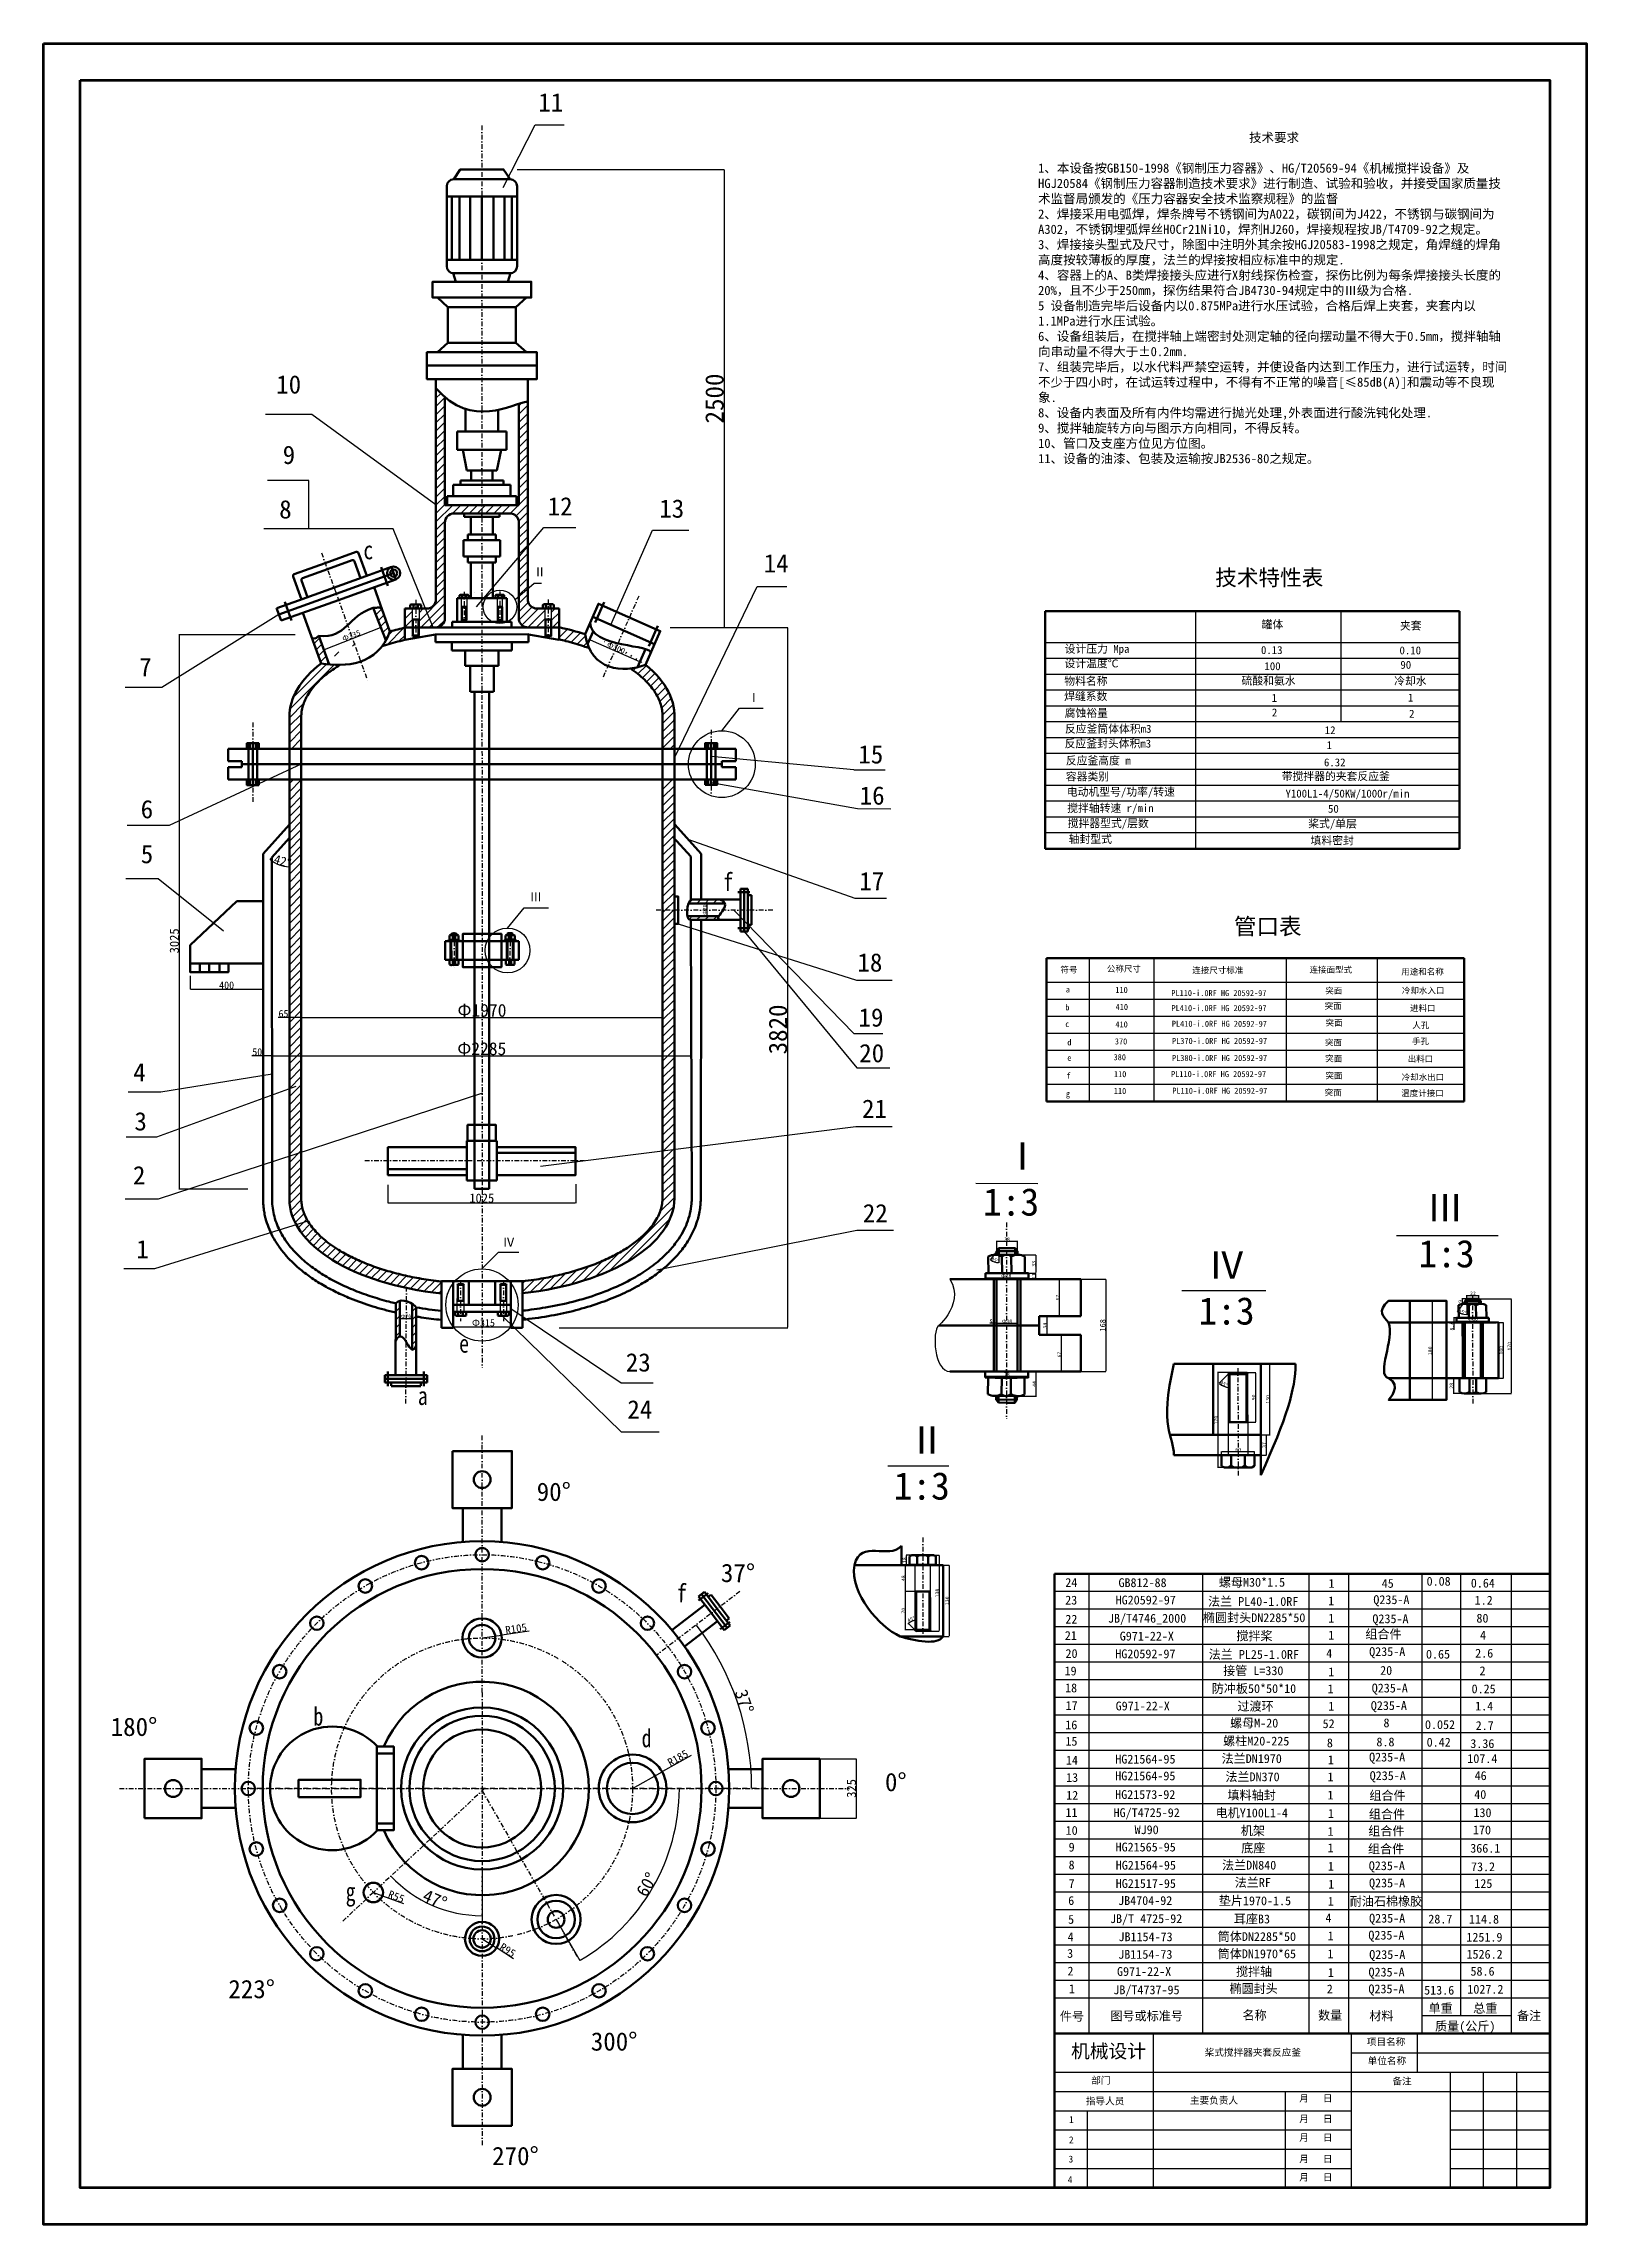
# Model space of a CAD drawing. Header units: millimetres. Extents: x 1899 to 10309, y 746 to 12636.
import ezdxf
from ezdxf.enums import TextEntityAlignment as Align

# ---------------------------------------------------------------- set-up
doc = ezdxf.new("R2010")
doc.units = ezdxf.units.MM
doc.linetypes.add('DASHDOTX2', pattern=[50.8, 25.4, -12.7, 0, -12.7])
for name, color, linetype, lineweight in [('中心线', 3, 'DASHDOTX2', 25), ('图幅线', 4, 'Continuous', 70), ('填充', 4, 'Continuous', 25), ('粗实线', 4, 'Continuous', 50), ('细实线', 2, 'Continuous', 25)]:
    doc.layers.add(name, color=color, linetype=linetype, lineweight=lineweight)
doc.layers.add('文字', color=7, linetype='Continuous')
doc.styles.get("Standard").update_dxf_attribs({"font": 'simfang.ttf'})
doc.dimstyles.new('ISO-25', dxfattribs={"dimtxt": 2.5, "dimasz": 2.5, "dimexe": 1.25, "dimexo": 0.625, "dimtad": 1, "dimtxsty": 'Standard', "dimcen": 2.5, "dimadec": 0, "dimazin": 0, "dimtfac": 1, "dimtmove": 0, "dimatfit": 3, "dimfxl": 1, "dimarcsym": 0})
pattern_1 = [(45, (-11029.972, 34.46), (-22.45064, 22.45064), [])]

msp = doc.modelspace()

# ---------------------------------------------------------------- texts
at = {"layer": '文字', "lineweight": -3}
for s, height, p in [('0.13', 43.2064, (8535.64, 9307.971)), ('0.10', 43.2064, (9290.696, 9306.142)), ('100', 43.2064, (8554.473, 9219.97)), ('90', 43.2064, (9295.704, 9227.329)), ('1', 43.206, (8593.693, 9047.141)), ('1', 43.206, (9336.254, 9048.436)), ('2', 43.206, (8595.072, 8967.614)), ('2', 43.206, (9342.891, 8960.77)), ('12', 43.2064, (8883.073, 8870.891)), ('1', 43.206, (8893.185, 8789.193)), ('6.32', 43.2064, (8878.892, 8695.564)), ('Y100L1-4/50KW/1000r/min', 43.20638, (8669.282, 8525.472)), ('50', 43.2064, (8900.931, 8442.529)), ('公称尺寸', 33.1305, (7695.646, 7575.115)), ('符号', 33.1305, (7442.375, 7569.827)), ('连接尺寸标准', 33.1305, (8160.916, 7567.194)), ('连接面型式', 33.1305, (8800.337, 7569.91)), ('突面', 33.1305, (8885.955, 7455.481)), ('用途和名称', 33.1305, (9300.439, 7559.232)), ('冷却水入口', 33.1305, (9303.548, 7456.17)), ('突面', 33.1305, (8882.834, 7372.149)), ('进料口', 33.1305, (9347.906, 7360.338)), ('突面', 33.1305, (8887.654, 7280.481)), ('人孔', 33.1305, (9360.603, 7267.284)), ('突面', 33.1305, (8884.665, 7173.541)), ('手孔', 33.1305, (9358.408, 7179.786)), ('突面', 33.1305, (8885.565, 7085.607)), ('突面', 33.1305, (8886.931, 6992.553)), ('冷却水出口', 33.1305, (9302.616, 6983.644)), ('出料口', 33.1305, (9335.392, 7083.954)), ('突面', 33.1305, (8882.834, 6900.577)), ('温度计接口', 33.1305, (9300.023, 6896.882))]:
    msp.add_text(s, height=height, dxfattribs=at).set_placement(p)
at = {"layer": '文字'}
for s, height, p in [('110', 33.1305, (7775.546, 7475.953)), ('b', 33.131, (7480.035, 7381.644)), ('a', 33.131, (7483.117, 7479.364)), ('410', 33.1305, (7777.025, 7383.519)), ('PL110-i.0RF HG 20592-97', 33.1305, (8306.126, 7459.453)), ('PL410-i.0RF HG 20592-97', 33.1305, (8306.749, 7377.352)), ('c', 33.131, (7480.035, 7290.587)), ('410', 33.1305, (7775.662, 7288.442)), ('PL410-i.0RF HG 20592-97', 33.1305, (8308.811, 7291.879)), ('d', 33.131, (7491.152, 7190.647)), ('370', 33.1305, (7772.87, 7195.834)), ('PL370-i.0RF HG 20592-97', 33.1305, (8309.842, 7198.169)), ('f', 33.131, (7486.705, 7008.533)), ('e', 33.131, (7491.152, 7106.253)), ('380', 33.1305, (7765.85, 7109.58)), ('110', 33.1305, (7767.986, 7017.48)), ('PL110-i.0RF HG 20592-97', 33.1305, (8304.648, 7017.663)), ('PL380-i.0RF HG 20592-97', 33.1305, (8309.803, 7105.196)), ('g', 33.131, (7483.507, 6911.345)), ('110', 33.1305, (7767.238, 6925.502)), ('PL110-i.0RF HG 20592-97', 33.1305, (8311.111, 6926.724)), ('23', 48.2143, (7501.096, 4149.65)), ('24', 48.2143, (7501.557, 4245.584)), ('HG20592-97', 48.2143, (7907.431, 4150.13)), ('GB812-88', 48.2143, (7889.926, 4244.691)), ('Q235-A', 48.2143, (9246.56, 4151.97)), ('22', 48.2143, (7501.836, 4045.489)), ('JB/T4746_2000', 48.21429, (7914.907, 4050.515)), ('Q235-A', 48.2143, (9241.445, 4047.87)), ('21', 48.2143, (7499.155, 3956.642)), ('G971-22-X', 48.2143, (7913.392, 3953.302)), ('20', 48.2143, (7502.932, 3858.521)), ('HG20592-97', 48.2143, (7905.499, 3856.666)), ('Q235-A', 48.2143, (9223.865, 3868.876)), ('19', 48.2143, (7497.739, 3763.186)), ('18', 48.2143, (7500.536, 3670.814)), ('Q235-A', 48.2143, (9237.824, 3670.154)), ('20', 48.2143, (9218.1, 3766.418)), ('17', 48.2143, (7503.26, 3574.602)), ('G971-22-X', 48.2143, (7891.009, 3572.351)), ('Q235-A', 48.2143, (9232.785, 3574.579)), ('16', 48.2143, (7501.568, 3469.383)), ('15', 48.2143, (7502.297, 3379.988)), ('14', 48.2143, (7504.856, 3276.061)), ('HG21564-95', 48.2143, (7905.126, 3191.123)), ('HG21564-95', 48.2143, (7905.493, 3282.68)), ('Q235-A', 48.2143, (9223.43, 3293.776)), ('Q235-A', 48.2143, (9226.614, 3192.421)), ('13', 48.2143, (7505.877, 3182.371)), ('12', 48.2143, (7506.544, 3085.226)), ('HG21573-92', 48.2143, (7904.781, 3089.739)), ('11', 48.2143, (7502.792, 2991.602)), ('HG/T4725-92', 48.21429, (7912.582, 2990.719)), ('10', 48.2143, (7503.783, 2893.959)), ('WJ90', 48.2143, (7912.343, 2897.729)), ('9', 48.214, (7503.637, 2802.738)), ('HG21565-95', 48.2143, (7907.072, 2803.317)), ('8', 48.214, (7503.194, 2705.899)), ('7', 48.214, (7503.197, 2603.754)), ('HG21517-95', 48.2143, (7908.026, 2604.617)), ('HG21564-95', 48.2143, (7908.045, 2704.177)), ('Q235-A', 48.2143, (9221.805, 2701.38)), ('Q235-A', 48.2143, (9223.081, 2607.53)), ('6', 48.214, (7501.092, 2511.672)), ('JB4704-92', 48.2143, (7904.476, 2511.475)), ('耐油石棉橡胶', 48.2143, (9217.167, 2507.022)), ('5', 48.214, (7500.55, 2408.888)), ('JB/T 4725-92', 48.21429, (7909.644, 2412.864)), ('Q235-A', 48.2143, (9223.398, 2415.315)), ('JB1154-73', 48.2143, (7906.389, 2314.122)), ('Q235-A', 48.2143, (9219.445, 2322.951)), ('G971-22-X', 48.2143, (7898.443, 2124.897)), ('JB1154-73', 48.2143, (7905.337, 2218.235)), ('Q235-A', 48.2143, (9220.358, 2121.594)), ('Q235-A', 48.2143, (9224.141, 2217.245)), ('JB/T4737-95', 48.21429, (7911.368, 2024.74)), ('Q235-A', 48.2143, (9219.747, 2029.79))]:
    msp.add_text(s, height=height, dxfattribs=at).set_placement(p, align=Align.MIDDLE_CENTER)
for s, height, p in [('法兰 PL40-1.0RF', 48.21429, (8246.943, 4118.043)), ('螺母M30*1.5', 48.2143, (8306.144, 4222.765)), ('1', 48.214, (8901.596, 4120.982)), ('1', 48.214, (8903.677, 4216.639)), ('45', 48.2143, (9193.805, 4216.856)), ('0.08', 48.2143, (9438.42, 4228.2)), ('0.64', 48.2143, (9679.472, 4218.213)), ('1.2', 48.2143, (9700.432, 4124.689)), ('椭圆封头DN2285*50', 48.21429, (8219.461, 4029.528)), ('1', 48.214, (8902.637, 4027.072)), ('80', 48.2143, (9710.213, 4026.904)), ('搅拌桨', 48.2143, (8401.117, 3930.074)), ('1', 48.214, (8902.637, 3934.57)), ('组合件', 48.2143, (9104.772, 3939.816)), ('4', 48.214, (9729.776, 3934.357)), ('法兰 PL25-1.0RF', 48.21429, (8250.532, 3829.378)), ('4', 48.214, (8891.239, 3835.161)), ('0.65', 48.2143, (9435.119, 3830.787)), ('2.6', 48.2143, (9703.226, 3836.213)), ('防冲板50*50*10', 48.21429, (8267.639, 3643.063)), ('接管 L=330', 48.2143, (8329.549, 3740.639)), ('1', 48.214, (8899.044, 3641.455)), ('1', 48.214, (8902.503, 3733.993)), ('0.25', 48.2143, (9683.676, 3641.616)), ('2', 48.214, (9726.981, 3740.132)), ('过渡环', 48.2143, (8407.317, 3546.695)), ('1', 48.214, (8902.414, 3546.954)), ('1.4', 48.2143, (9703.239, 3548.031)), ('螺母M-20', 48.2143, (8367.019, 3455.113)), ('52', 48.2143, (8871.623, 3451.702)), ('8', 48.214, (9203.481, 3456.41)), ('0.052', 48.2143, (9429.618, 3446.569)), ('2.7', 48.2143, (9706.033, 3441.481)), ('螺柱M20-225', 48.2143, (8329.025, 3357.025)), ('8', 48.214, (8894.796, 3347.25)), ('8.8', 48.2143, (9165.043, 3352.234)), ('0.42', 48.2143, (9438.831, 3350.773)), ('3.36', 48.2143, (9676.69, 3343.228)), ('法兰DN1970', 48.2143, (8320.965, 3261.24)), ('法兰DN370', 48.2143, (8341.689, 3162.001)), ('1', 48.214, (8900.053, 3255.021)), ('107.4', 48.2143, (9660.352, 3261.451)), ('46 ', 48.2143, (9700.33, 3168.444)), ('填料轴封', 48.2143, (8353.232, 3061.908)), ('1', 48.214, (8897.93, 3062.617)), ('1', 48.214, (8897.94, 3161.255)), ('组合件', 48.2143, (9126.482, 3059.919)), ('40', 48.2143, (9698.109, 3066.036)), ('电机Y100L1-4', 48.2143, (8288.544, 2965.197)), ('1', 48.214, (8901.09, 2962.425)), ('组合件', 48.2143, (9123.747, 2958.315)), ('130', 48.2143, (9693.969, 2966.657)), ('机架', 48.2143, (8425.737, 2867.918)), ('1', 48.214, (8898.986, 2864.405)), ('组合件', 48.2143, (9120.449, 2866.404)), ('170', 48.2143, (9691.2, 2872.164)), ('法兰DN840', 48.2143, (8323.233, 2680.461)), ('底座', 48.2143, (8428.068, 2773.585)), ('1', 48.214, (8898.984, 2774.778)), ('组合件', 48.2143, (9118.803, 2768.804)), ('366.1', 48.2143, (9676.381, 2772.602)), ('法兰RF', 48.2143, (8392.425, 2585.598)), ('1', 48.214, (8899.848, 2674.317)), ('1', 48.214, (8901.527, 2576.275)), ('73.2', 48.2143, (9680.547, 2671.845)), ('125', 48.2143, (9698.614, 2580.322)), ('垫片1970-1.5', 48.2143, (8305.795, 2486.067)), ('1', 48.214, (8899.52, 2483.373)), ('耳座B3', 48.2143, (8387.598, 2386.788)), ('4', 48.214, (8887.22, 2393.349)), ('28.7', 48.2143, (9447.749, 2386.616)), ('114.8', 48.2143, (9669.45, 2385.839)), ('4', 48.214, (7481.352, 2288.898)), ('筒体DN2285*50', 48.21429, (8300.008, 2290.86)), ('1', 48.214, (8899.36, 2294.754)), ('1251.9', 48.2143, (9655.163, 2287.611)), ('3', 48.214, (7479.015, 2199.283)), ('2', 48.214, (7480.698, 2102.879)), ('筒体DN1970*65', 48.21429, (8299.959, 2197.174)), ('搅拌轴', 48.2143, (8399.369, 2099.938)), ('1', 48.214, (8897.687, 2196.459)), ('1', 48.214, (8899.771, 2095.088)), ('1526.2', 48.2143, (9656.089, 2194.636)), ('58.6', 48.2143, (9677.763, 2102.046)), ('1', 48.214, (7489.118, 2006.476)), ('椭圆封头', 48.2143, (8363.995, 2007.2)), ('2', 48.214, (8894.16, 2005.348)), ('513.6', 48.2143, (9424.958, 1998.754)), ('1027.2', 48.2143, (9660.48, 2003.761)), ('件号', 48.2143, (7439.375, 1856.074)), ('图号或标准号', 48.2143, (7715.128, 1857.972)), ('名称', 48.2143, (8434.944, 1862.108)), ('数量', 48.2143, (8846.698, 1861.252)), ('材料', 48.2143, (9126.334, 1858.473)), ('单重', 48.2143, (9449.633, 1900.066)), ('总重', 48.2143, (9692.704, 1900.031)), ('备注', 48.2143, (9931.755, 1859.312)), ('质量(公斤)', 48.2143, (9484.997, 1802.099))]:
    msp.add_text(s, height=height, dxfattribs=at).set_placement(p)
at = {"layer": '文字', "attachment_point": 1}
for s, width, gutter_width, insert, char_height in [('\\pi1149.9;技术要求\\P\\pi0;\\P1、本设备按GB150-1998《钢制压力容器》、HG/T20569-94《机械搅拌设备》及HGJ20584《钢制压力容器制造技术要求》进行制造、试验和验收，并接受国家质量技术监督局颁发的《压力容器安全技术监察规程》的监督\\P2、焊接采用电弧焊，焊条牌号不锈钢间为A022，碳钢间为J422，不锈钢与碳钢间为A302，不锈钢埋弧焊丝H0Cr21Ni10，焊剂HJ260，焊接规程按JB/T4709-92之规定。\\P3、焊接接头型式及尺寸，除图中注明外其余按HGJ20583-1998之规定，角焊缝的焊角高度按较薄板的厚度，法兰的焊接按相应标准中的规定.\\P4、容器上的A、B类焊接接头应进行X射线探伤检查，探伤比例为每条焊接接头长度的20%，且不少于250mm，探伤结果符合JB4730-94规定中的Ⅲ级为合格.\\P5 设备制造完毕后设备内以0.875MPa进行水压试验，合格后焊上夹套，夹套内以1.1MPa进行水压试验。\\P6、设备组装后，在搅拌轴上端密封处测定轴的径向摆动量不得大于0.5mm，搅拌轴轴向串动量不得大于±0.2mm.\\P7、组装完毕后，以水代料严禁空运转，并使设备内达到工作压力，进行试运转，时间不少于四小时，在试运转过程中，不得有不正常的噪音[≤85dB(A)]和震动等不良现象.\\P8、设备内表面及所有内件均需进行抛光处理,外表面进行酸洗钝化处理.\\P9、搅拌轴旋转方向与图示方向相同，不得反转。\\P10、管口及支座方位见方位图。\\P11、设备的油漆、包装及运输按JB2536-80之规定。', 2581.42914, 12.5, (7320.599, 12148.846), 50), ('机械设计', 427.53502, 25, (7499.899, 1728.223), 75), ('桨式搅拌器夹套反应釜', 642.48736, 12.5, (8228.821, 1702.5), 37.5), ('{\\fFangSong|b0|i0|c134|p49;项目名称}', 244.72208, 12.5, (9112.607, 1760.156), 37.5), ('部门', 124.13184, 12.5, (7610.077, 1549.965), 37.5), ('{\\fFangSong|b0|i0|c134|p49;单位名称}', 272.21448, 12.5, (9117.246, 1656.907), 37.5), ('{\\fFangSong|b0|i0|c134|p49;备注 }', 107.56276, 12.5, (9252.236, 1545.495), 37.5), ('指导人员', 274.64276, 12.5, (7580.688, 1437.069), 37.5), ('{\\fFangSong|b0|i0|c134|p49;主要负责人}', 302.23799, 12.5, (8148.312, 1440.81), 37.5), ('{\\fFangSong|b0|i0|c134|p49;  月   日}', 336.22356, 12.5, (8693.237, 1452.026), 37.5), ('{\\fFangSong|b0|i0|c134|p49;1}', 8.67562, 12.5, (7489.031, 1336.02), 37.5), ('{\\fFangSong|b0|i0|c134|p49;  月   日}', 252.55368, 12.5, (8693.237, 1340.2), 37.5), ('{\\fFangSong|b0|i0|c134|p49;2}', 6.00271, 12.5, (7488.947, 1225.519), 37.5), ('{\\fFangSong|b0|i0|c134|p49;  月   日}', 336.22356, 12.5, (8693.237, 1237.893), 37.5), ('{\\fFangSong|b0|i0|c134|p49;3}', 0.68582, 12.5, (7486.598, 1120.823), 37.5), ('{\\fFangSong|b0|i0|c134|p49;  月   日}', 336.22356, 12.5, (8693.237, 1121.311), 37.5), ('{\\fFangSong|b0|i0|c134|p49;4 }', 6.8603, 12.5, (7482.492, 1008.562), 37.5), ('{\\fFangSong|b0|i0|c134|p49;  月   日}', 224.14904, 12.5, (8693.237, 1021.383), 37.5)]:
    msp.add_mtext_dynamic_manual_height_columns(s, width=width, gutter_width=gutter_width, heights=[0], dxfattribs=dict(at, insert=insert, char_height=char_height))
at = {"layer": '文字', "insert": (8285.981, 9767.732), "char_height": 43.20638, "width": 927.42251, "attachment_point": 1}
msp.add_mtext('{\\fKaiTi|b0|i0|c134|p49;\\H2x;技术特性表}', dxfattribs=at)
at = {"layer": '文字', "lineweight": -3, "attachment_point": 1}
for s, insert, char_height, width in [('罐体', (8539.371, 9490.551), 43.2064, 296.33713), ('夹套', (9293.251, 9483.65), 43.2064, 296.33713), ('设计温度℃', (7464.479, 9278.231), 43.2064, 522.10313), ('设计压力 Mpa', (7465.402, 9357.518), 43.2064, 551.56473), ('物料名称', (7463.556, 9182.35), 43.2064, 296.33713), ('硫酸和氨水', (8429.507, 9183.933), 43.2064, 1454.40618), ('冷却水', (9261.38, 9182.331), 43.2064, 579.27755), ('焊缝系数', (7462.648, 9099.043), 43.2064, 296.33713), ('腐蚀裕量', (7465.417, 9007.772), 43.2064, 296.33713), ('反应釜筒体体积m3', (7467.259, 8921.706), 43.2064, 607.67414), ('反应釜封头体积m3', (7465.47, 8841.085), 43.2064, 540.85851), ('反应釜高度 m', (7471.869, 8748.499), 43.2064, 499.95764), ('容器类别', (7471.869, 8661.341), 43.2064, 296.33713), ('电动机型号/功率/转速', (7477.409, 8578.027), 43.20638, 803.29764), ('带搅拌器的夹套反应釜', (8648.73, 8663.333), 43.2064, 644.45771), ('搅拌轴转速 r/min', (7479.25, 8489.361), 43.20638, 512.51368), ('搅拌器型式/层数', (7482.018, 8406.386), 43.2064, 536.74048), ('轴封型式', (7487.556, 8320.646), 43.2064, 296.33713), ('桨式/单层', (8793.116, 8404.411), 43.2064, 447.41523), ('填料密封', (8806.039, 8312.73), 43.2064, 296.33713), ('管口表', (8388.403, 7867.702), 90, 1021.47256)]:
    msp.add_mtext(s, dxfattribs=dict(at, insert=insert, char_height=char_height, width=width))
at = {"layer": '细实线', "width": 0.8}
for s, p in [('c', (3669.484, 9874.307)), ('f', (5630.747, 8065.038)), ('e', (4191.514, 5548.393)), ('a', (3966.516, 5263.302)), ('b', (3397.142, 3515.401)), ('d', (5186.234, 3397.191))]:
    msp.add_text(s, height=99.392, dxfattribs=at).set_placement(p, align=Align.MIDDLE_CENTER)
for s, rotation, p in [('f', 358.7841966, (5377.817, 4187.916)), ('g', 0.4476913, (3572.841, 2560.313))]:
    msp.add_text(s, height=99.392, rotation=rotation, dxfattribs=at).set_placement(p, align=Align.MIDDLE_CENTER)
at = {"layer": '细实线', "attachment_point": 1}
for s, width, heights, insert, char_height in [('11', 311.31022, [0], (4596.004, 12365.737), 100), ('10', 311.31022, [0], (3167.281, 10827.777), 100), ('9', 311.31022, [0], (3202.718, 10444.007), 100), ('8', 311.31022, [0], (3183.571, 10146.9), 100), ('12', 311.31022, [0], (4647.013, 10163.123), 100), ('13', 311.31022, [0], (5255.467, 10151.027), 100), ('\\pi31.457;{\\fSimSun|b0|i0|c134|p2;Ⅱ}', 104.53397, [0], (4539.126, 9781.227), 50), ('14', 311.31022, [0], (5824.973, 9852.419), 100), ('7', 311.31022, [0], (2420.312, 9286.412), 100), ('\\pi161.26;{\\fSimSun|b0|i0|c134|p2;Ⅰ}', 342.07598, [0], (5575.839, 9095.809), 50), ('15', 311.31022, [0], (6340.673, 8811.087), 100), ('16', 311.31022, [0], (6347.961, 8586.513), 100), ('6', 311.31022, [0], (2428.514, 8512.087), 100), ('5', 311.31022, [0], (2428.876, 8267.34), 100), ('17', 311.31022, [0], (6345.648, 8119.764), 100), ('\\pi220.41;{\\fSimSun|b0|i0|c134|p2;Ⅲ}', 507.02906, [0], (4328.279, 8009.111), 50), ('18', 311.31022, [0], (6335.776, 7676.143), 100), ('19', 311.31022, [0], (6341.602, 7376.52), 100), ('20', 311.31022, [0], (6345.415, 7181.839), 100), ('4', 311.31022, [0], (2388.083, 7077.284), 100), ('3', 311.31022, [0], (2394.295, 6810.303), 100), ('21', 311.31022, [0], (6360.701, 6878.913), 100), ('\\pi612.75;{\\fSimSun|b0|i0|c134|p2;Ⅰ\\P\\pi500.04;1:3}', 1284.16355, [493.228], (6520.451, 6645.811), 150), ('2', 311.31022, [0], (2386.225, 6516.093), 100), ('22', 311.31022, [0], (6365.097, 6309.347), 100), ('\\pi166.68;{\\fSimSun|b0|i0|c134|p2;Ⅲ\\P\\pi123.94;1:3}', 531.95941, [0], (9270.312, 6363.962), 150), ('1', 311.31022, [0], (2404.447, 6112.935), 100), ('{\\fSimSun|b0|i0|c134|p2;Ⅳ}', 106.15448, [0], (4400.94, 6126.496), 50), ('\\pi-34.839;{\\fSimSun|b0|i0|c134|p2;Ⅳ\\P\\pi-86.375;1:3}', 111.32761, [0], (8281.241, 6051.711), 150), ('23', 311.31022, [0], (5072.999, 5495.837), 100), ('24', 311.31022, [0], (5081.358, 5239.409), 100), ('\\pi523.78;{\\fSimSun|b0|i0|c134|p2;Ⅱ\\P\\pi444.17;1:3}', 1172.42776, [0], (6089.139, 5097.381), 150), ('90°', 311.31022, [0], (4587.395, 4790.449), 100), ('180°', 311.31022, [0], (2264.998, 3508.898), 100), ('0°', 311.31022, [0], (6485.777, 3207.762), 100), ('223°', 365.43601, [0], (2906.305, 2079.006), 100), ('300°', 520.03151, [0], (4882.17, 1793.292), 100), ('270°', 311.31022, [0], (4344.327, 1169.037), 100)]:
    msp.add_mtext_dynamic_manual_height_columns(s, width=width, gutter_width=12.5, heights=heights, dxfattribs=dict(at, insert=insert, char_height=char_height))
at = {"layer": '细实线', "insert": (5591.909, 4348.196), "char_height": 100, "attachment_point": 1, "rotation": 359.5174198}
msp.add_mtext_dynamic_manual_height_columns('37°', width=311.31022, gutter_width=12.5, heights=[0], dxfattribs=at)

# ---------------------------------------------------------------- blocks, each defined once
blk = doc.blocks.new('*D164')
at = {"layer": 'Defpoints', "color": 0, "transparency": 16777216}
for p in [(3239, 8972), (3239, 8305), (3144, 8199), (3166, 8166), (3239, 6335)]:
    blk.add_point(p, dxfattribs=at)
at = {"layer": '细实线', "color": 0, "lineweight": -2, "transparency": 16777216}
blk.add_line((3144, 8199), (3133, 8187), dxfattribs=at)
blk.add_arc((3239, 8305), 157, 229.0462, 269.0885, dxfattribs=at)
at = {"layer": '细实线', "color": 0, "transparency": 16777216}
for points in [[(3136, 8186), (3136, 8186), (3134, 8188)], [(3237, 8148), (3237, 8147), (3239, 8148)]]:
    blk.add_solid(points, dxfattribs=at)
at = {"layer": '细实线', "color": 0, "transparency": 16777216, "insert": (3202, 8179), "char_height": 2.5, "attachment_point": 5, "rotation": 343.3589}
blk.add_mtext('{\\H20x;42°}', dxfattribs=at)
blk = doc.blocks.new('*U207')
at = {"layer": '粗实线'}
blk.add_lwpolyline([(-162, 249), (162, 249), (162, -62), (-162, -62)], close=True, dxfattribs=at)
blk.add_lwpolyline([(-106, -249), (-106, -62), (106, -62), (106, -249)], dxfattribs=at)
blk.add_circle((0, 93), 45.7, dxfattribs=at)
blk = doc.blocks.new('*U208')
at = {"layer": '粗实线', "color": 0, "linetype": 'ByBlock', "lineweight": -2, "transparency": 16777216}
blk.add_blockref('*U207', (4290, 5174), dxfattribs=at)
for p, rotation in [((2699, 3583), 90), ((5881, 3583), 270), ((4290, 1992), 180)]:
    blk.add_blockref('*U207', p, dxfattribs=dict(at, rotation=rotation))
blk = doc.blocks.new('*D209')
at = {"layer": 'Defpoints', "color": 0, "transparency": 16777216}
for p in [(5695, 4197), (5238, 3848), (5622, 3742), (2972, 3123), (5836, 3123)]:
    blk.add_point(p, dxfattribs=at)
at = {"layer": '细实线', "color": 0, "lineweight": -2, "transparency": 16777216}
blk.add_arc((4290, 3123), 1469, 0.0935, 37.2919, dxfattribs=at)
at = {"layer": '细实线', "color": 0, "transparency": 16777216}
for points in [[(5458, 4013), (5459, 4013), (5457, 4015)], [(5759, 3125), (5759, 3125), (5759, 3123)]]:
    blk.add_solid(points, dxfattribs=at)
at = {"layer": '细实线', "color": 0, "transparency": 16777216, "insert": (5719, 3597), "char_height": 2.5, "attachment_point": 5, "rotation": 288.351}
blk.add_mtext('{\\H28x;37°}', dxfattribs=at)
blk = doc.blocks.new('*U210')
at = {"layer": '粗实线'}
blk.add_circle((0, 0), 36.7, dxfattribs=at)
blk = doc.blocks.new('*U211')
at = {"layer": '粗实线', "color": 0, "linetype": 'ByBlock', "lineweight": -2, "transparency": 16777216}
for p, rotation in [((4290, 4858), 89.99999999999993), ((3960, 4814), 104.9999999999999), ((4620, 4814), 74.99999999999993), ((3653, 4687), 119.9999999999998), ((4927, 4687), 59.99999999999993), ((3389, 4484), 134.9999999999998), ((5191, 4484), 44.99999999999994), ((3186, 4220), 149.9999999999998), ((5393, 4220), 29.99999999999995), ((3059, 3913), 164.9999999999997), ((5521, 3913), 15), ((3015, 3583), 180), ((3059, 3253), 194.9999999999997), ((5521, 3253), 344.9999999999991), ((3186, 2946), 209.9999999999996), ((5393, 2946), 329.9999999999993), ((3389, 2682), 224.9999999999996), ((5191, 2682), 314.9999999999993), ((3653, 2480), 239.9999999999995), ((4927, 2480), 299.9999999999993), ((3960, 2352), 254.9999999999994), ((4620, 2352), 284.9999999999994), ((4290, 2309), 269.9999999999994)]:
    blk.add_blockref('*U210', p, dxfattribs=dict(at, rotation=rotation))
blk.add_blockref('*U210', (5564, 3583), dxfattribs=at)
blk = doc.blocks.new('*D213')
at = {"layer": 'Defpoints', "color": 0, "transparency": 16777216}
for p in [(4481, 11950), (5315, 9453), (5609, 9453)]:
    blk.add_point(p, dxfattribs=at)
at = {"layer": '细实线', "color": 0, "lineweight": -2, "transparency": 16777216}
for p, q in [((4481, 11950), (5610, 11950)), ((5609, 11947), (5609, 9455)), ((5315, 9453), (5610, 9453))]:
    blk.add_line(p, q, dxfattribs=at)
at = {"layer": '细实线', "color": 0, "transparency": 16777216}
for points in [[(5608, 11947), (5609, 11947), (5609, 11950)], [(5608, 9455), (5609, 9455), (5609, 9453)]]:
    blk.add_solid(points, dxfattribs=at)
at = {"layer": '细实线', "color": 0, "transparency": 16777216, "insert": (5557, 10701), "char_height": 2.5, "attachment_point": 5, "rotation": 90}
blk.add_mtext('{\\H40x;2500}', dxfattribs=at)
blk = doc.blocks.new('*D214')
at = {"layer": 'Defpoints', "color": 0, "transparency": 16777216}
for p in [(5610, 9453), (4708, 5634), (5955, 5634)]:
    blk.add_point(p, dxfattribs=at)
at = {"layer": '细实线', "color": 0, "lineweight": -2, "transparency": 16777216}
for p, q in [((5610, 9453), (5956, 9453)), ((5955, 9450), (5955, 5637)), ((4709, 5634), (5956, 5634))]:
    blk.add_line(p, q, dxfattribs=at)
at = {"layer": '细实线', "color": 0, "transparency": 16777216}
for points in [[(5955, 9450), (5955, 9450), (5955, 9453)], [(5955, 5637), (5955, 5637), (5955, 5634)]]:
    blk.add_solid(points, dxfattribs=at)
at = {"layer": '细实线', "color": 0, "transparency": 16777216, "insert": (5903, 7261), "char_height": 2.5, "attachment_point": 5, "rotation": 90}
blk.add_mtext('{\\H40x;3820}', dxfattribs=at)
blk = doc.blocks.new('*D215')
at = {"layer": 'Defpoints', "color": 0, "transparency": 16777216}
for p in [(3304, 7325), (5273, 7326), (5273, 7325)]:
    blk.add_point(p, dxfattribs=at)
at = {"layer": '细实线', "color": 0, "lineweight": -2, "transparency": 16777216}
for p, q in [((3304, 7326), (3304, 7327)), ((3306, 7326), (5271, 7326)), ((5273, 7326), (5273, 7327))]:
    blk.add_line(p, q, dxfattribs=at)
at = {"layer": '细实线', "color": 0, "transparency": 16777216}
for points in [[(3306, 7326), (3306, 7325), (3304, 7326)], [(5271, 7326), (5271, 7325), (5273, 7326)]]:
    blk.add_solid(points, dxfattribs=at)
at = {"layer": '细实线', "color": 0, "transparency": 16777216, "insert": (4289, 7364), "char_height": 2.5, "attachment_point": 5}
blk.add_mtext('{\\H28x;Φ1970}', dxfattribs=at)
blk = doc.blocks.new('*D217')
at = {"layer": 'Defpoints', "color": 0, "transparency": 16777216}
for p in [(3145, 7114), (5431, 7117), (5431, 7100)]:
    blk.add_point(p, dxfattribs=at)
at = {"layer": '细实线', "color": 0, "lineweight": -2, "transparency": 16777216}
for p, q in [((3145, 7114), (3145, 7118)), ((3147, 7117), (5428, 7117)), ((5431, 7101), (5431, 7118))]:
    blk.add_line(p, q, dxfattribs=at)
at = {"layer": '细实线', "color": 0, "transparency": 16777216}
for points in [[(3147, 7117), (3147, 7116), (3145, 7117)], [(5428, 7117), (5428, 7116), (5431, 7117)]]:
    blk.add_solid(points, dxfattribs=at)
at = {"layer": '细实线', "color": 0, "transparency": 16777216, "insert": (4288, 7155), "char_height": 2.5, "attachment_point": 5}
blk.add_mtext('{\\H28x;Φ2285}', dxfattribs=at)
blk = doc.blocks.new('*D218')
at = {"layer": 'Defpoints', "color": 0, "transparency": 16777216}
for p in [(3239, 7326), (3306, 7326), (3306, 7325)]:
    blk.add_point(p, dxfattribs=at)
at = {"layer": '细实线', "color": 0, "lineweight": -2, "transparency": 16777216}
for p, q in [((3239, 7326), (3178, 7326)), ((3239, 7326), (3239, 7327)), ((3304, 7326), (3242, 7326)), ((3306, 7326), (3306, 7327))]:
    blk.add_line(p, q, dxfattribs=at)
at = {"layer": '细实线', "color": 0, "transparency": 16777216}
for points in [[(3242, 7326), (3242, 7325), (3239, 7326)], [(3304, 7326), (3304, 7325), (3306, 7326)]]:
    blk.add_solid(points, dxfattribs=at)
at = {"layer": '细实线', "color": 0, "transparency": 16777216, "insert": (3207, 7347), "char_height": 2.5, "attachment_point": 5}
blk.add_mtext('{\\H16x;65}', dxfattribs=at)
blk = doc.blocks.new('*D219')
at = {"layer": 'Defpoints', "color": 0, "transparency": 16777216}
for p in [(3096, 7117), (3096, 7116), (3145, 7116)]:
    blk.add_point(p, dxfattribs=at)
at = {"layer": '细实线', "color": 0, "lineweight": -2, "transparency": 16777216}
for p, q in [((3096, 7117), (3035, 7117)), ((3096, 7117), (3096, 7118)), ((3142, 7117), (3098, 7117)), ((3145, 7117), (3145, 7118))]:
    blk.add_line(p, q, dxfattribs=at)
at = {"layer": '细实线', "color": 0, "transparency": 16777216}
for points in [[(3098, 7117), (3098, 7116), (3096, 7117)], [(3142, 7117), (3142, 7116), (3145, 7117)]]:
    blk.add_solid(points, dxfattribs=at)
at = {"layer": '细实线', "color": 0, "transparency": 16777216, "insert": (3064, 7138), "char_height": 2.5, "attachment_point": 5}
blk.add_mtext('{\\H16x;50}', dxfattribs=at)
blk = doc.blocks.new('*D220')
at = {"layer": 'Defpoints', "color": 0, "transparency": 16777216}
for p in [(3776, 6415), (4800, 6419), (4800, 6315)]:
    blk.add_point(p, dxfattribs=at)
at = {"layer": '细实线', "color": 0, "lineweight": -2, "transparency": 16777216}
for p, q in [((3776, 6414), (3776, 6314)), ((3778, 6315), (4797, 6315)), ((4800, 6418), (4800, 6314))]:
    blk.add_line(p, q, dxfattribs=at)
at = {"layer": '细实线', "color": 0, "transparency": 16777216}
for points in [[(3778, 6315), (3778, 6314), (3776, 6315)], [(4797, 6315), (4797, 6314), (4800, 6315)]]:
    blk.add_solid(points, dxfattribs=at)
at = {"layer": '细实线', "color": 0, "transparency": 16777216, "insert": (4288, 6341), "char_height": 2.5, "attachment_point": 5}
blk.add_mtext('{\\H20x;1025}', dxfattribs=at)
blk = doc.blocks.new('*D221')
at = {"layer": 'Defpoints', "color": 0, "transparency": 16777216}
for p in [(4880, 9396), (5154, 9275), (5150, 9266)]:
    blk.add_point(p, dxfattribs=at)
at = {"layer": '细实线', "color": 0, "lineweight": -2, "transparency": 16777216}
for p, q in [((4880, 9396), (4875, 9386)), ((4878, 9386), (5148, 9267)), ((5154, 9275), (5149, 9265))]:
    blk.add_line(p, q, dxfattribs=at)
at = {"layer": '细实线', "color": 0, "transparency": 16777216}
for points in [[(4878, 9386), (4878, 9386), (4876, 9387)], [(5148, 9267), (5147, 9267), (5150, 9266)]]:
    blk.add_solid(points, dxfattribs=at)
at = {"layer": '细实线', "color": 0, "transparency": 16777216, "insert": (5020, 9342), "char_height": 2.5, "attachment_point": 5, "rotation": 336.1748}
blk.add_mtext('{\\H12x;Φ300}', dxfattribs=at)
blk = doc.blocks.new('*D222')
at = {"layer": 'Defpoints', "color": 0, "transparency": 16777216}
for p in [(3738, 9453), (3739, 9451), (3429, 9329)]:
    blk.add_point(p, dxfattribs=at)
at = {"layer": '细实线', "color": 0, "lineweight": -2, "transparency": 16777216}
for p, q in [((3430, 9332), (3735, 9452)), ((3738, 9451), (3737, 9454)), ((3428, 9329), (3427, 9332))]:
    blk.add_line(p, q, dxfattribs=at)
at = {"layer": '细实线', "color": 0, "transparency": 16777216}
for points in [[(3735, 9452), (3736, 9452), (3738, 9453)], [(3430, 9332), (3430, 9332), (3428, 9331)]]:
    blk.add_solid(points, dxfattribs=at)
at = {"layer": '细实线', "color": 0, "transparency": 16777216, "insert": (3577, 9408), "char_height": 2.5, "attachment_point": 5, "rotation": 21.4729}
blk.add_mtext('{\\H12x;Φ335}', dxfattribs=at)
blk = doc.blocks.new('*D223')
at = {"layer": 'Defpoints', "color": 0, "transparency": 16777216}
for p in [(3270, 9413), (2638, 6391), (3013, 6391)]:
    blk.add_point(p, dxfattribs=at)
at = {"layer": '细实线', "color": 0, "lineweight": -2, "transparency": 16777216}
for p, q in [((3270, 9413), (2637, 9413)), ((2638, 9411), (2638, 6394)), ((3012, 6391), (2637, 6391))]:
    blk.add_line(p, q, dxfattribs=at)
at = {"layer": '细实线', "color": 0, "transparency": 16777216}
for points in [[(2638, 9411), (2639, 9411), (2638, 9413)], [(2638, 6394), (2639, 6394), (2638, 6391)]]:
    blk.add_solid(points, dxfattribs=at)
at = {"layer": '细实线', "color": 0, "transparency": 16777216, "insert": (2612, 7744), "char_height": 2.5, "attachment_point": 5, "rotation": 90}
blk.add_mtext('{\\H20x;3025}', dxfattribs=at)
blk = doc.blocks.new('*D224')
at = {"layer": 'Defpoints', "color": 0, "transparency": 16777216}
for p in [(2698, 7553), (3096, 7574), (3096, 7481)]:
    blk.add_point(p, dxfattribs=at)
at = {"layer": '细实线', "color": 0, "lineweight": -2, "transparency": 16777216}
for p, q in [((2698, 7553), (2698, 7480)), ((3096, 7573), (3096, 7480)), ((2700, 7481), (3093, 7481))]:
    blk.add_line(p, q, dxfattribs=at)
at = {"layer": '细实线', "color": 0, "transparency": 16777216}
for points in [[(2700, 7482), (2700, 7481), (2698, 7481)], [(3093, 7482), (3093, 7481), (3096, 7481)]]:
    blk.add_solid(points, dxfattribs=at)
at = {"layer": '细实线', "color": 0, "transparency": 16777216, "insert": (2897, 7502), "char_height": 2.5, "attachment_point": 5}
blk.add_mtext('{\\H16x;400}', dxfattribs=at)
blk = doc.blocks.new('*D225')
at = {"layer": 'Defpoints', "color": 0, "transparency": 16777216}
for p in [(4131, 5634), (4447, 5639), (4447, 5634)]:
    blk.add_point(p, dxfattribs=at)
at = {"layer": '细实线', "color": 0, "lineweight": -2, "transparency": 16777216}
for p, q in [((4131, 5635), (4131, 5640)), ((4134, 5639), (4445, 5639)), ((4447, 5635), (4447, 5640))]:
    blk.add_line(p, q, dxfattribs=at)
at = {"layer": '细实线', "color": 0, "transparency": 16777216}
for points in [[(4134, 5639), (4134, 5639), (4131, 5639)], [(4445, 5639), (4445, 5639), (4447, 5639)]]:
    blk.add_solid(points, dxfattribs=at)
at = {"layer": '细实线', "color": 0, "transparency": 16777216, "insert": (4297, 5661), "char_height": 2.5, "attachment_point": 5}
blk.add_mtext('{\\H16x;Φ315}', dxfattribs=at)
blk = doc.blocks.new('*D226')
at = {"layer": 'Defpoints', "color": 0, "transparency": 16777216}
for p in [(5514, 7879), (5515, 7948), (5515, 7879)]:
    blk.add_point(p, dxfattribs=at)
at = {"layer": '细实线', "color": 0, "lineweight": -2, "transparency": 16777216}
for p, q in [((5514, 7948), (5513, 7948)), ((5514, 7879), (5513, 7879)), ((5514, 7946), (5514, 7882))]:
    blk.add_line(p, q, dxfattribs=at)
at = {"layer": '细实线', "color": 0, "transparency": 16777216}
for points in [[(5513, 7946), (5514, 7946), (5514, 7948)], [(5513, 7882), (5514, 7882), (5514, 7879)]]:
    blk.add_solid(points, dxfattribs=at)
at = {"layer": '细实线', "color": 0, "transparency": 16777216, "insert": (5503, 7914), "char_height": 2.5, "attachment_point": 5, "rotation": 90}
blk.add_mtext('{\\H8x;Φ70}', dxfattribs=at)
blk = doc.blocks.new('*D227')
at = {"layer": 'Defpoints', "color": 0, "transparency": 16777216}
for p in [(3840, 5684), (3909, 5685), (3909, 5684)]:
    blk.add_point(p, dxfattribs=at)
at = {"layer": '细实线', "color": 0, "lineweight": -2, "transparency": 16777216}
for p, q in [((3840, 5684), (3840, 5687)), ((3843, 5685), (3906, 5685)), ((3909, 5684), (3909, 5687))]:
    blk.add_line(p, q, dxfattribs=at)
at = {"layer": '细实线', "color": 0, "transparency": 16777216}
for points in [[(3843, 5686), (3843, 5685), (3840, 5685)], [(3906, 5686), (3906, 5685), (3909, 5685)]]:
    blk.add_solid(points, dxfattribs=at)
at = {"layer": '细实线', "color": 0, "transparency": 16777216, "insert": (3875, 5697), "char_height": 2.5, "attachment_point": 5}
blk.add_mtext('{\\H8x;Φ70}', dxfattribs=at)
blk = doc.blocks.new('*D228')
at = {"layer": 'Defpoints', "color": 0, "transparency": 16777216}
for p in [(7553, 5900), (7553, 5396), (7689, 5396)]:
    blk.add_point(p, dxfattribs=at)
at = {"layer": '细实线', "color": 0, "lineweight": -2, "transparency": 16777216}
for p, q in [((7554, 5900), (7690, 5900)), ((7689, 5897), (7689, 5398)), ((7554, 5396), (7690, 5396))]:
    blk.add_line(p, q, dxfattribs=at)
at = {"layer": '细实线', "color": 0, "transparency": 16777216}
for points in [[(7689, 5897), (7690, 5897), (7689, 5900)], [(7689, 5398), (7690, 5398), (7689, 5396)]]:
    blk.add_solid(points, dxfattribs=at)
at = {"layer": '细实线', "color": 0, "transparency": 16777216, "insert": (7673, 5648), "char_height": 2.5, "attachment_point": 5, "rotation": 90}
blk.add_mtext('{\\H12x;168}', dxfattribs=at)
blk = doc.blocks.new('*D229')
at = {"layer": 'Defpoints', "color": 0, "transparency": 16777216}
for p in [(7095, 5648), (7208, 5659), (7208, 5648)]:
    blk.add_point(p, dxfattribs=at)
at = {"layer": '细实线', "color": 0, "lineweight": -2, "transparency": 16777216}
for p, q in [((7095, 5648), (7095, 5660)), ((7097, 5659), (7206, 5659)), ((7208, 5648), (7208, 5660))]:
    blk.add_line(p, q, dxfattribs=at)
at = {"layer": '细实线', "color": 0, "transparency": 16777216}
for points in [[(7097, 5659), (7097, 5658), (7095, 5659)], [(7206, 5659), (7206, 5658), (7208, 5659)]]:
    blk.add_solid(points, dxfattribs=at)
at = {"layer": '细实线', "color": 0, "transparency": 16777216, "insert": (7151, 5670), "char_height": 2.5, "attachment_point": 5}
blk.add_mtext('{\\H8x;Φ38}', dxfattribs=at)
blk = doc.blocks.new('*D230')
at = {"layer": 'Defpoints', "color": 0, "transparency": 16777216}
for p in [(7079, 5648), (7095, 5659), (7095, 5648)]:
    blk.add_point(p, dxfattribs=at)
at = {"layer": '细实线', "color": 0, "lineweight": -2, "transparency": 16777216}
for p, q in [((7079, 5659), (7057, 5659)), ((7079, 5648), (7079, 5660)), ((7092, 5659), (7081, 5659)), ((7095, 5648), (7095, 5660))]:
    blk.add_line(p, q, dxfattribs=at)
at = {"layer": '细实线', "color": 0, "transparency": 16777216}
for points in [[(7081, 5659), (7081, 5658), (7079, 5659)], [(7092, 5659), (7092, 5658), (7095, 5659)]]:
    blk.add_solid(points, dxfattribs=at)
at = {"layer": '细实线', "color": 0, "transparency": 16777216, "insert": (7064, 5670), "char_height": 2.5, "attachment_point": 5}
blk.add_mtext('{\\H8x;5}', dxfattribs=at)
blk = doc.blocks.new('*D231')
at = {"layer": 'Defpoints', "color": 0, "transparency": 16777216}
for p in [(7033, 5916), (7268, 5916), (7268, 5906)]:
    blk.add_point(p, dxfattribs=at)
at = {"layer": '细实线', "color": 0, "lineweight": -2, "transparency": 16777216}
for p, q in [((7033, 5916), (7033, 5905)), ((7036, 5906), (7265, 5906)), ((7268, 5916), (7268, 5905))]:
    blk.add_line(p, q, dxfattribs=at)
at = {"layer": '细实线', "color": 0, "transparency": 16777216}
for points in [[(7036, 5906), (7036, 5906), (7033, 5906)], [(7265, 5906), (7265, 5906), (7268, 5906)]]:
    blk.add_solid(points, dxfattribs=at)
at = {"layer": '细实线', "color": 0, "transparency": 16777216, "insert": (7147, 5917), "char_height": 2.5, "attachment_point": 5}
blk.add_mtext('{\\H8x;Φ78}', dxfattribs=at)
blk = doc.blocks.new('*D232')
at = {"layer": 'Defpoints', "color": 0, "transparency": 16777216}
for p in [(7208, 6106), (7095, 6052), (7208, 6052)]:
    blk.add_point(p, dxfattribs=at)
at = {"layer": '细实线', "color": 0, "lineweight": -2, "transparency": 16777216}
for p, q in [((7095, 6052), (7095, 6108)), ((7097, 6106), (7206, 6106)), ((7208, 6052), (7208, 6108))]:
    blk.add_line(p, q, dxfattribs=at)
at = {"layer": '细实线', "color": 0, "transparency": 16777216}
for points in [[(7097, 6107), (7097, 6106), (7095, 6106)], [(7206, 6107), (7206, 6106), (7208, 6106)]]:
    blk.add_solid(points, dxfattribs=at)
at = {"layer": '细实线', "color": 0, "transparency": 16777216, "insert": (7151, 6117), "char_height": 2.5, "attachment_point": 5}
blk.add_mtext('{\\H8x;38}', dxfattribs=at)
blk = doc.blocks.new('*D233')
at = {"layer": 'Defpoints', "color": 0, "transparency": 16777216}
for p in [(7149, 6032), (7149, 5933), (7308, 5933)]:
    blk.add_point(p, dxfattribs=at)
at = {"layer": '细实线', "color": 0, "lineweight": -2, "transparency": 16777216}
for p, q in [((7149, 6032), (7309, 6032)), ((7308, 6030), (7308, 5935)), ((7149, 5933), (7309, 5933))]:
    blk.add_line(p, q, dxfattribs=at)
at = {"layer": '细实线', "color": 0, "transparency": 16777216}
for points in [[(7307, 6030), (7308, 6030), (7308, 6032)], [(7307, 5935), (7308, 5935), (7308, 5933)]]:
    blk.add_solid(points, dxfattribs=at)
at = {"layer": '细实线', "color": 0, "transparency": 16777216, "insert": (7297, 5983), "char_height": 2.5, "attachment_point": 5, "rotation": 90}
blk.add_mtext('{\\H8x;33}', dxfattribs=at)
blk = doc.blocks.new('*D234')
at = {"layer": 'Defpoints', "color": 0, "transparency": 16777216}
for p in [(7268, 5933), (7268, 5900), (7307, 5900)]:
    blk.add_point(p, dxfattribs=at)
at = {"layer": '细实线', "color": 0, "lineweight": -2, "transparency": 16777216}
for p, q in [((7269, 5933), (7308, 5933)), ((7269, 5900), (7308, 5900)), ((7307, 5930), (7307, 5902))]:
    blk.add_line(p, q, dxfattribs=at)
at = {"layer": '细实线', "color": 0, "transparency": 16777216}
for points in [[(7306, 5930), (7307, 5930), (7307, 5933)], [(7306, 5902), (7307, 5902), (7307, 5900)]]:
    blk.add_solid(points, dxfattribs=at)
at = {"layer": '细实线', "color": 0, "transparency": 16777216, "insert": (7296, 5916), "char_height": 2.5, "attachment_point": 5, "rotation": 90}
blk.add_mtext('{\\H8x;11}', dxfattribs=at)
blk = doc.blocks.new('*D235')
at = {"layer": 'Defpoints', "color": 0, "transparency": 16777216}
for p in [(7346, 5697), (7346, 5596), (7369, 5596)]:
    blk.add_point(p, dxfattribs=at)
at = {"layer": '细实线', "color": 0, "lineweight": -2, "transparency": 16777216}
for p, q in [((7347, 5697), (7370, 5697)), ((7347, 5596), (7370, 5596)), ((7369, 5695), (7369, 5599))]:
    blk.add_line(p, q, dxfattribs=at)
at = {"layer": '细实线', "color": 0, "transparency": 16777216}
for points in [[(7369, 5695), (7369, 5695), (7369, 5697)], [(7369, 5599), (7369, 5599), (7369, 5596)]]:
    blk.add_solid(points, dxfattribs=at)
at = {"layer": '细实线', "color": 0, "transparency": 16777216, "insert": (7358, 5646), "char_height": 2.5, "attachment_point": 5, "rotation": 90}
blk.add_mtext('{\\H8x;34}', dxfattribs=at)
blk = doc.blocks.new('*D236')
at = {"layer": 'Defpoints', "color": 0, "transparency": 16777216}
for p in [(7107, 6069), (7107, 6069), (7074, 5997), (7095, 6052), (7107, 6032)]:
    blk.add_point(p, dxfattribs=at)
at = {"layer": '细实线', "color": 0, "lineweight": -2, "transparency": 16777216}
for p, q in [((7094, 6051), (7059, 6004)), ((7107, 6032), (7107, 5988))]:
    blk.add_line(p, q, dxfattribs=at)
blk.add_arc((7107, 6069), 79.3, 234.919, 268.1945, dxfattribs=at)
at = {"layer": '细实线', "color": 0, "transparency": 16777216}
for points in [[(7062, 6003), (7062, 6004), (7060, 6005)], [(7105, 5990), (7105, 5989), (7107, 5989)]]:
    blk.add_solid(points, dxfattribs=at)
at = {"layer": '细实线', "color": 0, "transparency": 16777216, "insert": (7086, 6004), "char_height": 2.5, "attachment_point": 5, "rotation": 341.5567}
blk.add_mtext('{\\H8x;45°}', dxfattribs=at)
blk = doc.blocks.new('*D237')
at = {"layer": 'Defpoints', "color": 0, "transparency": 16777216}
for p in [(7553, 5596), (7447, 5396), (7553, 5396)]:
    blk.add_point(p, dxfattribs=at)
at = {"layer": '细实线', "color": 0, "lineweight": -2, "transparency": 16777216}
for p, q in [((7553, 5596), (7446, 5596)), ((7447, 5594), (7447, 5398)), ((7553, 5396), (7446, 5396))]:
    blk.add_line(p, q, dxfattribs=at)
at = {"layer": '细实线', "color": 0, "transparency": 16777216}
for points in [[(7447, 5594), (7448, 5594), (7447, 5596)], [(7447, 5398), (7448, 5398), (7447, 5396)]]:
    blk.add_solid(points, dxfattribs=at)
at = {"layer": '细实线', "color": 0, "transparency": 16777216, "insert": (7437, 5488), "char_height": 2.5, "attachment_point": 5, "rotation": 90}
blk.add_mtext('{\\H8x;67}', dxfattribs=at)
blk = doc.blocks.new('*D238')
at = {"layer": 'Defpoints', "color": 0, "transparency": 16777216}
for p in [(7438, 5900), (7440, 5900), (7440, 5697)]:
    blk.add_point(p, dxfattribs=at)
at = {"layer": '细实线', "color": 0, "lineweight": -2, "transparency": 16777216}
for p, q in [((7439, 5900), (7437, 5900)), ((7438, 5700), (7438, 5897)), ((7439, 5697), (7437, 5697))]:
    blk.add_line(p, q, dxfattribs=at)
at = {"layer": '细实线', "color": 0, "transparency": 16777216}
for points in [[(7438, 5897), (7439, 5897), (7438, 5900)], [(7438, 5700), (7439, 5700), (7438, 5697)]]:
    blk.add_solid(points, dxfattribs=at)
at = {"layer": '细实线', "color": 0, "transparency": 16777216, "insert": (7428, 5799), "char_height": 2.5, "attachment_point": 5, "rotation": 90}
blk.add_mtext('{\\H8x;67}', dxfattribs=at)
blk = doc.blocks.new('*D239')
at = {"layer": 'Defpoints', "color": 0, "transparency": 16777216}
for p in [(6692, 4395), (6692, 3981), (6781, 3981)]:
    blk.add_point(p, dxfattribs=at)
at = {"layer": '细实线', "color": 0, "lineweight": -2, "transparency": 16777216}
for p, q in [((6692, 4395), (6782, 4395)), ((6781, 4393), (6781, 3984)), ((6693, 3981), (6782, 3981))]:
    blk.add_line(p, q, dxfattribs=at)
at = {"layer": '细实线', "color": 0, "transparency": 16777216}
for points in [[(6780, 4393), (6781, 4393), (6781, 4395)], [(6780, 3984), (6781, 3984), (6781, 3981)]]:
    blk.add_solid(points, dxfattribs=at)
at = {"layer": '细实线', "color": 0, "transparency": 16777216, "insert": (6770, 4188), "char_height": 2.5, "attachment_point": 5, "rotation": 90}
blk.add_mtext('{\\H8x;138}', dxfattribs=at)
blk = doc.blocks.new('*D240')
at = {"layer": 'Defpoints', "color": 0, "transparency": 16777216}
for p in [(6803, 4341), (6803, 3952), (6835, 3952)]:
    blk.add_point(p, dxfattribs=at)
at = {"layer": '细实线', "color": 0, "lineweight": -2, "transparency": 16777216}
for p, q in [((6803, 4341), (6836, 4341)), ((6835, 4338), (6835, 3955)), ((6803, 3952), (6836, 3952))]:
    blk.add_line(p, q, dxfattribs=at)
at = {"layer": '细实线', "color": 0, "transparency": 16777216}
for points in [[(6834, 4338), (6835, 4338), (6835, 4341)], [(6834, 3955), (6835, 3955), (6835, 3952)]]:
    blk.add_solid(points, dxfattribs=at)
at = {"layer": '细实线', "color": 0, "transparency": 16777216, "insert": (6824, 4146), "char_height": 2.5, "attachment_point": 5, "rotation": 90}
blk.add_mtext('{\\H8x;130}', dxfattribs=at)
blk = doc.blocks.new('*D241')
at = {"layer": 'Defpoints', "color": 0, "transparency": 16777216}
for p in [(6649, 4197), (6596, 3988), (6649, 3988)]:
    blk.add_point(p, dxfattribs=at)
at = {"layer": '细实线', "color": 0, "lineweight": -2, "transparency": 16777216}
for p, q in [((6648, 4197), (6595, 4197)), ((6596, 4195), (6596, 3990)), ((6649, 3988), (6595, 3988))]:
    blk.add_line(p, q, dxfattribs=at)
at = {"layer": '细实线', "color": 0, "transparency": 16777216}
for points in [[(6596, 4195), (6597, 4195), (6596, 4197)], [(6596, 3990), (6597, 3990), (6596, 3988)]]:
    blk.add_solid(points, dxfattribs=at)
at = {"layer": '细实线', "color": 0, "transparency": 16777216, "insert": (6586, 4092), "char_height": 2.5, "attachment_point": 5, "rotation": 90}
blk.add_mtext('{\\H8x;70}', dxfattribs=at)
blk = doc.blocks.new('*D242')
at = {"layer": 'Defpoints', "color": 0, "transparency": 16777216}
for p in [(6602, 4341), (6620, 4341), (6632, 4395)]:
    blk.add_point(p, dxfattribs=at)
at = {"layer": '细实线', "color": 0, "lineweight": -2, "transparency": 16777216}
for p, q in [((6631, 4395), (6601, 4395)), ((6619, 4341), (6601, 4341)), ((6602, 4393), (6602, 4344))]:
    blk.add_line(p, q, dxfattribs=at)
at = {"layer": '细实线', "color": 0, "transparency": 16777216}
for points in [[(6602, 4393), (6603, 4393), (6602, 4395)], [(6602, 4344), (6603, 4344), (6602, 4341)]]:
    blk.add_solid(points, dxfattribs=at)
at = {"layer": '细实线', "color": 0, "transparency": 16777216, "insert": (6592, 4367), "char_height": 2.5, "attachment_point": 5, "rotation": 90}
blk.add_mtext('{\\H8x;18}', dxfattribs=at)
blk = doc.blocks.new('*D243')
at = {"layer": 'Defpoints', "color": 0, "transparency": 16777216}
for p in [(6648, 4341), (6596, 4197), (6649, 4197)]:
    blk.add_point(p, dxfattribs=at)
at = {"layer": '细实线', "color": 0, "lineweight": -2, "transparency": 16777216}
for p, q in [((6648, 4341), (6595, 4341)), ((6596, 4338), (6596, 4200)), ((6648, 4197), (6595, 4197))]:
    blk.add_line(p, q, dxfattribs=at)
at = {"layer": '细实线', "color": 0, "transparency": 16777216}
for points in [[(6596, 4338), (6597, 4338), (6596, 4341)], [(6596, 4200), (6597, 4200), (6596, 4197)]]:
    blk.add_solid(points, dxfattribs=at)
at = {"layer": '细实线', "color": 0, "transparency": 16777216, "insert": (6586, 4269), "char_height": 2.5, "attachment_point": 5, "rotation": 90}
blk.add_mtext('{\\H8x;48}', dxfattribs=at)
blk = doc.blocks.new('*D244')
at = {"layer": 'Defpoints', "color": 0, "transparency": 16777216}
for p in [(6655, 4197), (6640, 4038), (6649, 3988), (6656, 3981), (6656, 3981)]:
    blk.add_point(p, dxfattribs=at)
at = {"layer": '细实线', "color": 0, "lineweight": -2, "transparency": 16777216}
blk.add_line((6649, 3988), (6613, 4023), dxfattribs=at)
for start, end in [(137.5655, 140.0063), (90.1248, 135.1248), (85.2432, 87.684)]:
    blk.add_arc((6656, 3981), 58.7, start, end, dxfattribs=at)
at = {"layer": '细实线', "color": 0, "transparency": 16777216}
for points in [[(6612, 4021), (6613, 4020), (6614, 4023)], [(6658, 4039), (6658, 4040), (6656, 4040)]]:
    blk.add_solid(points, dxfattribs=at)
at = {"layer": '细实线', "color": 0, "transparency": 16777216, "insert": (6629, 4045), "char_height": 2.5, "attachment_point": 5, "rotation": 22.6248}
blk.add_mtext('{\\H8x;45°}', dxfattribs=at)
blk = doc.blocks.new('*D245')
at = {"layer": 'Defpoints', "color": 0, "transparency": 16777216}
for p in [(9707, 5792), (9707, 5276), (9900, 5276)]:
    blk.add_point(p, dxfattribs=at)
at = {"layer": '细实线', "color": 0, "lineweight": -2, "transparency": 16777216}
for p, q in [((9707, 5792), (9902, 5792)), ((9900, 5789), (9900, 5279)), ((9707, 5276), (9902, 5276))]:
    blk.add_line(p, q, dxfattribs=at)
at = {"layer": '细实线', "color": 0, "transparency": 16777216}
for points in [[(9900, 5789), (9901, 5789), (9900, 5792)], [(9900, 5279), (9901, 5279), (9900, 5276)]]:
    blk.add_solid(points, dxfattribs=at)
at = {"layer": '细实线', "color": 0, "transparency": 16777216, "insert": (9890, 5534), "char_height": 2.5, "attachment_point": 5, "rotation": 90}
blk.add_mtext('{\\H8x;170}', dxfattribs=at)
blk = doc.blocks.new('*D246')
at = {"layer": 'Defpoints', "color": 0, "transparency": 16777216}
for p in [(9831, 5664), (9831, 5359), (9856, 5359)]:
    blk.add_point(p, dxfattribs=at)
at = {"layer": '细实线', "color": 0, "lineweight": -2, "transparency": 16777216}
for p, q in [((9831, 5664), (9857, 5664)), ((9856, 5662), (9856, 5362)), ((9831, 5359), (9857, 5359))]:
    blk.add_line(p, q, dxfattribs=at)
at = {"layer": '细实线', "color": 0, "transparency": 16777216}
for points in [[(9856, 5662), (9856, 5662), (9856, 5664)], [(9856, 5362), (9856, 5362), (9856, 5359)]]:
    blk.add_solid(points, dxfattribs=at)
at = {"layer": '细实线', "color": 0, "transparency": 16777216, "insert": (9845, 5512), "char_height": 2.5, "attachment_point": 5, "rotation": 90}
blk.add_mtext('{\\H8x;100}', dxfattribs=at)
blk = doc.blocks.new('*D247')
at = {"layer": 'Defpoints', "color": 0, "transparency": 16777216}
for p in [(9601, 5677), (9779, 5677), (9779, 5671)]:
    blk.add_point(p, dxfattribs=at)
at = {"layer": '细实线', "color": 0, "lineweight": -2, "transparency": 16777216}
for p, q in [((9601, 5676), (9601, 5670)), ((9603, 5671), (9776, 5671)), ((9779, 5676), (9779, 5670))]:
    blk.add_line(p, q, dxfattribs=at)
at = {"layer": '细实线', "color": 0, "transparency": 16777216}
for points in [[(9603, 5672), (9603, 5671), (9601, 5671)], [(9776, 5672), (9776, 5671), (9779, 5671)]]:
    blk.add_solid(points, dxfattribs=at)
at = {"layer": '细实线', "color": 0, "transparency": 16777216, "insert": (9690, 5683), "char_height": 2.5, "attachment_point": 5}
blk.add_mtext('{\\H8x;Φ60}', dxfattribs=at)
blk = doc.blocks.new('*D248')
at = {"layer": 'Defpoints', "color": 0, "transparency": 16777216}
for p in [(9657, 5792), (9724, 5811), (9724, 5792)]:
    blk.add_point(p, dxfattribs=at)
at = {"layer": '细实线', "color": 0, "lineweight": -2, "transparency": 16777216}
for p, q in [((9657, 5793), (9657, 5813)), ((9659, 5811), (9722, 5811)), ((9724, 5793), (9724, 5813))]:
    blk.add_line(p, q, dxfattribs=at)
at = {"layer": '细实线', "color": 0, "transparency": 16777216}
for points in [[(9659, 5812), (9659, 5811), (9657, 5811)], [(9722, 5812), (9722, 5811), (9724, 5811)]]:
    blk.add_solid(points, dxfattribs=at)
at = {"layer": '细实线', "color": 0, "transparency": 16777216, "insert": (9691, 5822), "char_height": 2.5, "attachment_point": 5}
blk.add_mtext('{\\H8x;22}', dxfattribs=at)
blk = doc.blocks.new('*D249')
at = {"layer": 'Defpoints', "color": 0, "transparency": 16777216}
for p in [(9587, 5664), (9601, 5689), (9601, 5664)]:
    blk.add_point(p, dxfattribs=at)
at = {"layer": '细实线', "color": 0, "lineweight": -2, "transparency": 16777216}
for p, q in [((9600, 5689), (9586, 5689)), ((9600, 5664), (9586, 5664)), ((9587, 5687), (9587, 5666)), ((9587, 5664), (9587, 5624))]:
    blk.add_line(p, q, dxfattribs=at)
at = {"layer": '细实线', "color": 0, "transparency": 16777216}
for points in [[(9587, 5687), (9588, 5687), (9587, 5689)], [(9587, 5666), (9588, 5666), (9587, 5664)]]:
    blk.add_solid(points, dxfattribs=at)
at = {"layer": '细实线', "color": 0, "transparency": 16777216, "insert": (9576, 5643), "char_height": 2.5, "attachment_point": 5, "rotation": 90}
blk.add_mtext('{\\H8x;8.4}', dxfattribs=at)
blk = doc.blocks.new('*D250')
at = {"layer": 'Defpoints', "color": 0, "transparency": 16777216}
for p in [(9633, 5764), (9647, 5764), (9657, 5792)]:
    blk.add_point(p, dxfattribs=at)
at = {"layer": '细实线', "color": 0, "lineweight": -2, "transparency": 16777216}
for p, q in [((9656, 5792), (9631, 5792)), ((9647, 5764), (9631, 5764)), ((9633, 5789), (9633, 5767))]:
    blk.add_line(p, q, dxfattribs=at)
at = {"layer": '细实线', "color": 0, "transparency": 16777216}
for points in [[(9632, 5789), (9633, 5789), (9633, 5792)], [(9632, 5767), (9633, 5767), (9633, 5764)]]:
    blk.add_solid(points, dxfattribs=at)
at = {"layer": '细实线', "color": 0, "transparency": 16777216, "insert": (9622, 5778), "char_height": 2.5, "attachment_point": 5, "rotation": 90}
blk.add_mtext('{\\H8x;9}', dxfattribs=at)
blk = doc.blocks.new('*D251')
at = {"layer": 'Defpoints', "color": 0, "transparency": 16777216}
for p in [(9617, 5360), (9585, 5276), (9645, 5276)]:
    blk.add_point(p, dxfattribs=at)
at = {"layer": '细实线', "color": 0, "lineweight": -2, "transparency": 16777216}
for p, q in [((9616, 5360), (9584, 5360)), ((9585, 5358), (9585, 5279)), ((9644, 5276), (9584, 5276))]:
    blk.add_line(p, q, dxfattribs=at)
at = {"layer": '细实线', "color": 0, "transparency": 16777216}
for points in [[(9585, 5358), (9586, 5358), (9585, 5360)], [(9585, 5279), (9586, 5279), (9585, 5276)]]:
    blk.add_solid(points, dxfattribs=at)
at = {"layer": '细实线', "color": 0, "transparency": 16777216, "insert": (9574, 5318), "char_height": 2.5, "attachment_point": 5, "rotation": 90}
blk.add_mtext('{\\H8x;28}', dxfattribs=at)
blk = doc.blocks.new('*D252')
at = {"layer": 'Defpoints', "color": 0, "transparency": 16777216}
for p in [(9621, 5714), (9647, 5779), (9657, 5792), (9657, 5792), (9657, 5764)]:
    blk.add_point(p, dxfattribs=at)
at = {"layer": '细实线', "color": 0, "lineweight": -2, "transparency": 16777216}
for p, q in [((9647, 5779), (9605, 5722)), ((9657, 5764), (9657, 5705))]:
    blk.add_line(p, q, dxfattribs=at)
blk.add_arc((9657, 5792), 85.6, 234.7861, 268.3274, dxfattribs=at)
at = {"layer": '细实线', "color": 0, "transparency": 16777216}
for points in [[(9607, 5722), (9608, 5722), (9606, 5723)], [(9654, 5707), (9654, 5706), (9657, 5706)]]:
    blk.add_solid(points, dxfattribs=at)
at = {"layer": '细实线', "color": 0, "transparency": 16777216, "insert": (9633, 5721), "char_height": 2.5, "attachment_point": 5, "rotation": 341.5567}
blk.add_mtext('{\\H8x;45°}', dxfattribs=at)
blk = doc.blocks.new('*D253')
at = {"layer": 'Defpoints', "color": 0, "transparency": 16777216}
for p in [(9388, 5782), (9389, 5242), (9468, 5242)]:
    blk.add_point(p, dxfattribs=at)
at = {"layer": '细实线', "color": 0, "lineweight": -2, "transparency": 16777216}
for p, q in [((9389, 5782), (9469, 5782)), ((9468, 5779), (9468, 5244)), ((9390, 5242), (9469, 5242))]:
    blk.add_line(p, q, dxfattribs=at)
at = {"layer": '细实线', "color": 0, "transparency": 16777216}
for points in [[(9467, 5779), (9468, 5779), (9468, 5782)], [(9467, 5244), (9468, 5244), (9468, 5242)]]:
    blk.add_solid(points, dxfattribs=at)
at = {"layer": '细实线', "color": 0, "transparency": 16777216, "insert": (9457, 5509), "char_height": 2.5, "attachment_point": 5, "rotation": 90}
blk.add_mtext('{\\H8x;180}', dxfattribs=at)
blk = doc.blocks.new('*D254')
at = {"layer": 'Defpoints', "color": 0, "transparency": 16777216}
for p in [(8410, 5390), (8301, 4872), (8411, 4872)]:
    blk.add_point(p, dxfattribs=at)
at = {"layer": '细实线', "color": 0, "lineweight": -2, "transparency": 16777216}
for p, q in [((8409, 5390), (8299, 5390)), ((8301, 5387), (8301, 4875)), ((8410, 4872), (8299, 4872))]:
    blk.add_line(p, q, dxfattribs=at)
at = {"layer": '细实线', "color": 0, "transparency": 16777216}
for points in [[(8300, 5387), (8301, 5387), (8301, 5390)], [(8300, 4875), (8301, 4875), (8301, 4872)]]:
    blk.add_solid(points, dxfattribs=at)
at = {"layer": '细实线', "color": 0, "transparency": 16777216, "insert": (8290, 5131), "char_height": 2.5, "attachment_point": 5, "rotation": 90}
blk.add_mtext('{\\H8x;170}', dxfattribs=at)
blk = doc.blocks.new('*D255')
at = {"layer": 'Defpoints', "color": 0, "transparency": 16777216}
for p in [(8321, 4939), (8501, 4959), (8501, 4939)]:
    blk.add_point(p, dxfattribs=at)
at = {"layer": '细实线', "color": 0, "lineweight": -2, "transparency": 16777216}
for p, q in [((8321, 4940), (8321, 4960)), ((8323, 4959), (8498, 4959)), ((8501, 4940), (8501, 4960))]:
    blk.add_line(p, q, dxfattribs=at)
at = {"layer": '细实线', "color": 0, "transparency": 16777216}
for points in [[(8323, 4960), (8323, 4959), (8321, 4959)], [(8498, 4960), (8498, 4959), (8501, 4959)]]:
    blk.add_solid(points, dxfattribs=at)
at = {"layer": '细实线', "color": 0, "transparency": 16777216, "insert": (8411, 4970), "char_height": 2.5, "attachment_point": 5}
blk.add_mtext('{\\H8x;60}', dxfattribs=at)
blk = doc.blocks.new('*D256')
at = {"layer": 'Defpoints', "color": 0, "transparency": 16777216}
for p in [(8456, 5390), (8507, 5390), (8465, 5120)]:
    blk.add_point(p, dxfattribs=at)
at = {"layer": '细实线', "color": 0, "lineweight": -2, "transparency": 16777216}
for p, q in [((8456, 5390), (8508, 5390)), ((8507, 5122), (8507, 5387)), ((8465, 5120), (8508, 5120))]:
    blk.add_line(p, q, dxfattribs=at)
at = {"layer": '细实线', "color": 0, "transparency": 16777216}
for points in [[(8506, 5387), (8507, 5387), (8507, 5390)], [(8506, 5122), (8507, 5122), (8507, 5120)]]:
    blk.add_solid(points, dxfattribs=at)
at = {"layer": '细实线', "color": 0, "transparency": 16777216, "insert": (8496, 5255), "char_height": 2.5, "attachment_point": 5, "rotation": 90}
blk.add_mtext('{\\H8x;90}', dxfattribs=at)
blk = doc.blocks.new('*D257')
at = {"layer": 'Defpoints', "color": 0, "transparency": 16777216}
for p in [(8535, 5050), (8535, 4939), (8564, 4939)]:
    blk.add_point(p, dxfattribs=at)
at = {"layer": '细实线', "color": 0, "lineweight": -2, "transparency": 16777216}
for p, q in [((8535, 5050), (8565, 5050)), ((8564, 5047), (8564, 4942)), ((8535, 4939), (8565, 4939))]:
    blk.add_line(p, q, dxfattribs=at)
at = {"layer": '细实线', "color": 0, "transparency": 16777216}
for points in [[(8564, 5047), (8565, 5047), (8564, 5050)], [(8564, 4942), (8565, 4942), (8564, 4939)]]:
    blk.add_solid(points, dxfattribs=at)
at = {"layer": '细实线', "color": 0, "transparency": 16777216, "insert": (8553, 4995), "char_height": 2.5, "attachment_point": 5, "rotation": 90}
blk.add_mtext('{\\H8x;37}', dxfattribs=at)
blk = doc.blocks.new('*D258')
at = {"layer": 'Defpoints', "color": 0, "transparency": 16777216}
for p in [(8535, 5438), (8584, 5438), (8535, 5050)]:
    blk.add_point(p, dxfattribs=at)
at = {"layer": '细实线', "color": 0, "lineweight": -2, "transparency": 16777216}
for p, q in [((8535, 5438), (8585, 5438)), ((8584, 5052), (8584, 5435)), ((8535, 5050), (8585, 5050))]:
    blk.add_line(p, q, dxfattribs=at)
at = {"layer": '细实线', "color": 0, "transparency": 16777216}
for points in [[(8584, 5435), (8585, 5435), (8584, 5438)], [(8584, 5052), (8585, 5052), (8584, 5050)]]:
    blk.add_solid(points, dxfattribs=at)
at = {"layer": '细实线', "color": 0, "transparency": 16777216, "insert": (8573, 5244), "char_height": 2.5, "attachment_point": 5, "rotation": 90}
blk.add_mtext('{\\H8x;130}', dxfattribs=at)
blk = doc.blocks.new('*D259')
at = {"layer": 'Defpoints', "color": 0, "transparency": 16777216}
for p in [(8356, 5381), (8364, 5389), (8364, 5389), (8344, 5313), (8365, 5119)]:
    blk.add_point(p, dxfattribs=at)
at = {"layer": '细实线', "color": 0, "lineweight": -2, "transparency": 16777216}
blk.add_line((8356, 5381), (8307, 5332), dxfattribs=at)
blk.add_arc((8364, 5389), 79.5, 226.9265, 268.3231, dxfattribs=at)
at = {"layer": '细实线', "color": 0, "transparency": 16777216}
for points in [[(8309, 5331), (8310, 5332), (8308, 5333)], [(8362, 5310), (8362, 5310), (8364, 5310)]]:
    blk.add_solid(points, dxfattribs=at)
at = {"layer": '细实线', "color": 0, "transparency": 16777216, "insert": (8334, 5328), "char_height": 2.5, "attachment_point": 5, "rotation": 334.0576}
blk.add_mtext('{\\H8x;45°}', dxfattribs=at)
blk = doc.blocks.new('*D260')
at = {"layer": 'Defpoints', "color": 0, "transparency": 16777216}
for p in [(7266, 5394), (7311, 5394), (7206, 5262)]:
    blk.add_point(p, dxfattribs=at)
at = {"layer": '细实线', "color": 0, "lineweight": -2, "transparency": 16777216}
for p, q in [((7267, 5394), (7312, 5394)), ((7311, 5265), (7311, 5391)), ((7206, 5262), (7312, 5262))]:
    blk.add_line(p, q, dxfattribs=at)
at = {"layer": '细实线', "color": 0, "transparency": 16777216}
for points in [[(7310, 5391), (7311, 5391), (7311, 5394)], [(7310, 5265), (7311, 5265), (7311, 5262)]]:
    blk.add_solid(points, dxfattribs=at)
at = {"layer": '细实线', "color": 0, "transparency": 16777216, "insert": (7300, 5328), "char_height": 2.5, "attachment_point": 5, "rotation": 90}
blk.add_mtext('{\\H8x;44}', dxfattribs=at)
blk = doc.blocks.new('*D261')
at = {"layer": 'Defpoints', "color": 0, "transparency": 16777216}
for p in [(7031, 5379), (7266, 5377), (7266, 5370)]:
    blk.add_point(p, dxfattribs=at)
at = {"layer": '细实线', "color": 0, "lineweight": -2, "transparency": 16777216}
for p, q in [((7031, 5378), (7031, 5369)), ((7034, 5370), (7264, 5370)), ((7266, 5377), (7266, 5369))]:
    blk.add_line(p, q, dxfattribs=at)
at = {"layer": '细实线', "color": 0, "transparency": 16777216}
for points in [[(7034, 5371), (7034, 5370), (7031, 5370)], [(7264, 5371), (7264, 5370), (7266, 5370)]]:
    blk.add_solid(points, dxfattribs=at)
at = {"layer": '细实线', "color": 0, "transparency": 16777216, "insert": (7150, 5381), "char_height": 2.5, "attachment_point": 5}
blk.add_mtext('{\\H8x;78}', dxfattribs=at)
blk = doc.blocks.new('*D262')
at = {"layer": 'Defpoints', "color": 0, "transparency": 16777216}
for p in [(4290, 3646), (4303, 3123), (3697, 2556), (3936, 2528), (4290, 1166)]:
    blk.add_point(p, dxfattribs=at)
at = {"layer": '细实线', "color": 0, "lineweight": -2, "transparency": 16777216}
blk.add_arc((4290, 3111), 682, 223.3177, 269.79, dxfattribs=at)
at = {"layer": '细实线', "color": 0, "transparency": 16777216}
for points in [[(3793, 2642), (3794, 2643), (3792, 2645)], [(4287, 2429), (4287, 2428), (4290, 2429)]]:
    blk.add_solid(points, dxfattribs=at)
at = {"layer": '细实线', "color": 0, "transparency": 16777216, "insert": (4033, 2518), "char_height": 2.5, "attachment_point": 5, "rotation": 336.5539}
blk.add_mtext('{\\H28x;47°}', dxfattribs=at)
blk = doc.blocks.new('*D263')
at = {"layer": 'Defpoints', "color": 0, "transparency": 16777216}
for p in [(2313, 3123), (4290, 3111), (6292, 3123), (4693, 2409), (5110, 2426)]:
    blk.add_point(p, dxfattribs=at)
at = {"layer": '细实线', "color": 0, "lineweight": -2, "transparency": 16777216}
blk.add_line((4693, 2408), (4822, 2184), dxfattribs=at)
blk.add_arc((4283, 3123), 1082, 300.0124, 359.8676, dxfattribs=at)
at = {"layer": '细实线', "color": 0, "transparency": 16777216}
for points in [[(5364, 3120), (5365, 3120), (5365, 3123)], [(4824, 2186), (4824, 2186), (4822, 2185)]]:
    blk.add_solid(points, dxfattribs=at)
at = {"layer": '细实线', "color": 0, "transparency": 16777216, "insert": (5188, 2599), "char_height": 2.5, "attachment_point": 5, "rotation": 59.94}
blk.add_mtext('{\\H28x;60°}', dxfattribs=at)
blk = doc.blocks.new('*D264')
at = {"layer": 'Defpoints', "color": 0, "transparency": 16777216}
for p in [(6130, 3285), (6130, 2961), (6329, 2961)]:
    blk.add_point(p, dxfattribs=at)
at = {"layer": '细实线', "color": 0, "lineweight": -2, "transparency": 16777216}
for p, q in [((6131, 3285), (6330, 3285)), ((6329, 3282), (6329, 2963)), ((6131, 2961), (6330, 2961))]:
    blk.add_line(p, q, dxfattribs=at)
at = {"layer": '细实线', "color": 0, "transparency": 16777216}
for points in [[(6329, 3282), (6330, 3282), (6329, 3285)], [(6329, 2963), (6330, 2963), (6329, 2961)]]:
    blk.add_solid(points, dxfattribs=at)
at = {"layer": '细实线', "color": 0, "transparency": 16777216, "insert": (6303, 3123), "char_height": 2.5, "attachment_point": 5, "rotation": 90}
blk.add_mtext('{\\H20x;325}', dxfattribs=at)
blk = doc.blocks.new('*D265')
at = {"layer": 'Defpoints', "color": 0, "transparency": 16777216}
for p in [(5271, 3214), (5110, 3123)]:
    blk.add_point(p, dxfattribs=at)
at = {"layer": '细实线', "color": 0, "lineweight": -2, "transparency": 16777216}
for p, q in [((5110, 3123), (5271, 3214)), ((5429, 3303), (5273, 3215))]:
    blk.add_line(p, q, dxfattribs=at)
at = {"layer": '细实线', "color": 0, "transparency": 16777216}
blk.add_solid([(5273, 3215), (5273, 3215), (5271, 3214)], dxfattribs=at)
at = {"layer": '细实线', "color": 0, "transparency": 16777216, "insert": (5357, 3289), "char_height": 2.5, "attachment_point": 5, "rotation": 29.529}
blk.add_mtext('{\\H17.283x;R185}', dxfattribs=at)
blk = doc.blocks.new('*D266')
at = {"layer": 'Defpoints', "color": 0, "transparency": 16777216}
for p in [(4290, 3943), (4396, 3959)]:
    blk.add_point(p, dxfattribs=at)
at = {"layer": '细实线', "color": 0, "lineweight": -2, "transparency": 16777216}
for p, q in [((4290, 3943), (4396, 3959)), ((4547, 3981), (4398, 3959))]:
    blk.add_line(p, q, dxfattribs=at)
at = {"layer": '细实线', "color": 0, "transparency": 16777216}
blk.add_solid([(4398, 3960), (4398, 3959), (4396, 3959)], dxfattribs=at)
at = {"layer": '细实线', "color": 0, "transparency": 16777216, "insert": (4475, 3994), "char_height": 2.5, "attachment_point": 5, "rotation": 8.396}
blk.add_mtext('{\\H17.283x;R105}', dxfattribs=at)
blk = doc.blocks.new('*D267')
at = {"layer": 'Defpoints', "color": 0, "transparency": 16777216}
for p in [(4290, 2302), (4368, 2253)]:
    blk.add_point(p, dxfattribs=at)
at = {"layer": '细实线', "color": 0, "lineweight": -2, "transparency": 16777216}
for p, q in [((4290, 2302), (4368, 2253)), ((4461, 2194), (4371, 2251))]:
    blk.add_line(p, q, dxfattribs=at)
at = {"layer": '细实线', "color": 0, "transparency": 16777216}
blk.add_solid([(4371, 2252), (4370, 2251), (4368, 2253)], dxfattribs=at)
at = {"layer": '细实线', "color": 0, "transparency": 16777216, "insert": (4429, 2241), "char_height": 2.5, "attachment_point": 5, "rotation": 327.5825}
blk.add_mtext('{\\H17.283x;R95}', dxfattribs=at)
blk = doc.blocks.new('*D268')
at = {"layer": 'Defpoints', "color": 0, "transparency": 16777216}
for p in [(3697, 2556), (3746, 2537)]:
    blk.add_point(p, dxfattribs=at)
at = {"layer": '细实线', "color": 0, "lineweight": -2, "transparency": 16777216}
for p, q in [((3697, 2556), (3746, 2537)), ((3863, 2493), (3749, 2536))]:
    blk.add_line(p, q, dxfattribs=at)
at = {"layer": '细实线', "color": 0, "transparency": 16777216}
blk.add_solid([(3749, 2536), (3749, 2536), (3746, 2537)], dxfattribs=at)
at = {"layer": '细实线', "color": 0, "transparency": 16777216, "insert": (3822, 2533), "char_height": 2.5, "attachment_point": 5, "rotation": 339.4148}
blk.add_mtext('{\\H17.283x;R55}', dxfattribs=at)

# ---------------------------------------------------------------- dimensions: what is measured, and where the dimension line sits
at = {"layer": '细实线'}
for base, p1, p2, text, picture, middle in [((5608.57, 9452.635), (4480.72, 11949.646), (5314.799, 9452.635), '{\\H40x;2500}', '*D213', (5556.887, 10701.14)), ((7307.501, 5932.985), (7148.552, 6032.264), (7148.552, 5932.985), '{\\H8x;33}', '*D233', (7296.657, 5982.625)), ((7306.893, 5899.721), (7267.977, 5932.985), (7267.977, 5899.721), '{\\H8x;11}', '*D234', (7296.227, 5916.353)), ((7438.365, 5899.721), (7439.822, 5697.376), (7439.822, 5899.721), '{\\H8x;67}', '*D238', (7427.529, 5798.549)), ((7689.156, 5395.711), (7553.495, 5899.721), (7553.495, 5395.711), '{\\H12x;168}', '*D228', (7673.213, 5647.716)), ((9632.605, 5764.38), (9656.974, 5791.981), (9647.301, 5764.38), '{\\H8x;9}', '*D250', (9621.769, 5778.18)), ((9900.494, 5276.004), (9706.597, 5791.981), (9706.597, 5276.004), '{\\H8x;170}', '*D245', (9889.658, 5533.992)), ((9587.238, 5663.969), (9600.741, 5689.169), (9600.741, 5663.969), '{\\H8x;8.4}', '*D249', (9576.401, 5642.665)), ((9855.954, 5359.317), (9830.726, 5664.221), (9830.517, 5359.317), '{\\H8x;100}', '*D246', (9845.118, 5511.769)), ((7310.61, 5393.921), (7205.554, 5262.259), (7266.245, 5393.921), '{\\H8x;44}', '*D260', (7299.985, 5328.09)), ((8300.743, 4872.09), (8409.97, 5389.589), (8411.097, 4872.09), '{\\H8x;170}', '*D254', (8289.907, 5130.839)), ((8506.658, 5389.689), (8464.558, 5119.707), (8455.87, 5389.689), '{\\H8x;90}', '*D256', (8495.822, 5254.698)), ((8584.183, 5437.562), (8534.802, 5049.925), (8534.802, 5437.562), '{\\H8x;130}', '*D258', (8573.339, 5243.743)), ((9585.233, 5276.004), (9616.974, 5360.004), (9644.542, 5276.004), '{\\H8x;28}', '*D251', (9574.397, 5318.004)), ((8564.108, 4939.394), (8534.802, 5049.925), (8534.802, 4939.394), '{\\H8x;37}', '*D257', (8553.265, 4994.659)), ((6596.463, 4197.086), (6648.368, 4340.563), (6648.68, 4197.086), '{\\H8x;48}', '*D243', (6585.627, 4268.824)), ((6780.79, 3981.18), (6691.656, 4395.18), (6692.351, 3981.18), '{\\H8x;138}', '*D239', (6769.947, 4188.18)), ((6834.778, 3952.047), (6802.713, 4340.576), (6802.747, 3952.047), '{\\H8x;130}', '*D240', (6823.935, 4146.312)), ((6596.421, 3987.566), (6648.68, 4197.086), (6649.136, 3987.566), '{\\H8x;70}', '*D241', (6585.584, 4092.326)), ((6329.185, 2960.746), (6129.893, 3284.945), (6129.893, 2960.746), '{\\H20x;325}', '*D264', (6303.015, 3122.845))]:
    dim = msp.add_linear_dim(base=base, p1=p1, p2=p2, angle=90, text=text, dimstyle='ISO-25', dxfattribs=at)
    dim.commit()
    dim.dimension.update_dxf_attribs({"geometry": picture, "text_midpoint": middle})
for base, p1, p2, text, picture, middle in [((2638.361, 6391.16), (3270.352, 9413.275), (3012.631, 6391.16), '{\\H20x;3025}', '*D223', (2638.361, 7743.675)), ((5954.923, 5634.012), (5609.82, 9452.635), (4708.087, 5634.012), '{\\H40x;3820}', '*D214', (5954.923, 7260.75)), ((5513.851, 7879.113), (5514.523, 7948.222), (5514.514, 7879.113), '{\\H8x;Φ70}', '*D226', (5513.851, 7913.667)), ((9467.651, 5241.514), (9388.39, 5781.52), (9389.35, 5241.514), '{\\H8x;180}', '*D253', (9467.651, 5509.196)), ((7368.973, 5596.488), (7346.109, 5697.376), (7346.109, 5596.488), '{\\H8x;34}', '*D235', (7368.973, 5645.748)), ((7447.465, 5395.711), (7553.495, 5596.488), (7553.495, 5395.711), '{\\H8x;67}', '*D237', (7447.465, 5488.304)), ((6602.428, 4341.023), (6631.689, 4395.049), (6619.567, 4341.023), '{\\H8x;18}', '*D242', (6602.428, 4367.374))]:
    dim = msp.add_linear_dim(base=base, p1=p1, p2=p2, angle=90, text=text, dimstyle='ISO-25', dxfattribs=at)
    dim.commit()
    dim.dimension.update_dxf_attribs({"geometry": picture, "text_midpoint": middle, "dimtype": 160})
for p1, p2, distance, text, picture, middle in [((3428.544, 9328.781), (3738.577, 9450.737), 2.451, '{\\H12x;Φ335}', '*D222', (3576.58, 9407.504)), ((4880.025, 9396.211), (5153.895, 9275.277), -10.137, '{\\H12x;Φ300}', '*D221', (5019.578, 9341.673))]:
    dim = msp.add_aligned_dim(p1=p1, p2=p2, distance=distance, text=text, dimstyle='ISO-25', dxfattribs=at)
    dim.commit()
    dim.dimension.update_dxf_attribs({"geometry": picture, "text_midpoint": middle})
for base, line1, line2, text, picture, middle in [((3165.616, 8165.993), ((3239.179, 8971.804), (3239.179, 6335.229)), ((3144.383, 8199.088), (3239.179, 8304.869)), '{\\H20x;<>}', '*D164', (3194.173, 8154.295)), ((9621.335, 5714.106), ((9656.974, 5791.981), (9656.974, 5764.38)), ((9647.301, 5779.09), (9656.974, 5791.981)), '{\\H8x;45°}', '*D252', (9629.88, 5710.738)), ((8343.66, 5312.648), ((8364.658, 5119.49), (8364.07, 5389.489)), ((8355.988, 5381.371), (8364.07, 5389.489)), '{\\H8x;<>}', '*D259', (8329.289, 5317.995)), ((5622.214, 3741.999), ((5835.624, 3122.737), (2971.803, 3122.938)), ((5695.488, 4197.102), (5238.494, 3847.838)), '{\\H28x;<>}', '*D209', (5684.338, 3585.396))]:
    dim = msp.add_angular_dim_2l(base=base, line1=line1, line2=line2, text=text, dimstyle='ISO-25', dxfattribs=at)
    dim.commit()
    dim.dimension.update_dxf_attribs({"geometry": picture, "text_midpoint": middle, "dimtype": 162})
for base, p1, p2, text, picture, middle in [((3095.559, 7481.194), (2697.67, 7553.377), (3095.559, 7573.7), '{\\H16x;400}', '*D224', (2896.615, 7502.242)), ((5430.555, 7116.864), (3144.579, 7113.52), (5430.555, 7100.158), '{\\H28x;Φ2285}', '*D217', (4287.567, 7154.804)), ((4799.75, 6314.871), (3775.858, 6414.678), (4799.75, 6418.876), '{\\H20x;1025}', '*D220', (4287.804, 6341.025)), ((7208.291, 6106.351), (7094.665, 6051.682), (7208.291, 6051.682), '{\\H8x;38}', '*D232', (7151.478, 6117.195)), ((9724.388, 5811.485), (9656.974, 5791.981), (9724.388, 5791.981), '{\\H8x;22}', '*D248', (9690.681, 5822.151)), ((3908.595, 5685.34), (3840.483, 5683.64), (3908.595, 5683.626), '{\\H8x;Φ70}', '*D227', (3874.539, 5696.627)), ((8500.951, 4959.187), (8320.95, 4939.394), (8500.951, 4939.394), '{\\H8x;60}', '*D255', (8410.951, 4970.023))]:
    dim = msp.add_linear_dim(base=base, p1=p1, p2=p2, text=text, dimstyle='ISO-25', dxfattribs=at)
    dim.commit()
    dim.dimension.update_dxf_attribs({"geometry": picture, "text_midpoint": middle})
for base, p1, p2, text, picture, middle in [((5273.43, 7325.647), (3303.954, 7325.022), (5273.43, 7325.022), '{\\H28x;Φ1970}', '*D215', (4288.692, 7325.647)), ((3306.454, 7325.852), (3239.179, 7325.647), (3306.454, 7325.231), '{\\H16x;65}', '*D218', (3207.145, 7325.852)), ((3095.65, 7116.825), (3144.579, 7116.129), (3095.65, 7116.12), '{\\H16x;50}', '*D219', (3063.944, 7116.825)), ((7267.977, 5905.995), (7033.206, 5916.353), (7267.977, 5916.353), '{\\H8x;Φ78}', '*D231', (7147.05, 5905.995)), ((4447.077, 5638.959), (4131.176, 5634.012), (4447.077, 5634.012), '{\\H16x;Φ315}', '*D225', (4297.015, 5638.959)), ((7094.665, 5658.742), (7078.885, 5647.716), (7094.665, 5647.731), '{\\H8x;5}', '*D230', (7063.881, 5658.742)), ((7208.291, 5658.732), (7094.665, 5647.716), (7208.291, 5647.716), '{\\H8x;Φ38}', '*D229', (7151.478, 5658.732)), ((9778.598, 5671.226), (9600.741, 5676.569), (9778.598, 5676.569), '{\\H8x;Φ60}', '*D247', (9689.669, 5671.226)), ((7266.118, 5370.139), (7031.355, 5379.079), (7266.118, 5377.29), '{\\H8x;78}', '*D261', (7149.91, 5370.139))]:
    dim = msp.add_linear_dim(base=base, p1=p1, p2=p2, text=text, dimstyle='ISO-25', dxfattribs=at)
    dim.commit()
    dim.dimension.update_dxf_attribs({"geometry": picture, "text_midpoint": middle, "dimtype": 160})
for base, line1, line2, text, picture, middle in [((7074.418, 5996.555), ((7107.434, 6068.697), (7107.434, 6032.264)), ((7094.665, 6051.682), (7107.434, 6068.697)), '{\\H8x;45°}', '*D236', (7085.75, 6003.676)), ((6640.317, 4037.758), ((6655.16, 4197.1), (6655.631, 3981.1)), ((6649.136, 3987.566), (6655.631, 3981.1)), '{\\H8x;<>}', '*D244', (6628.9, 4045.239)), ((3935.777, 2527.599), ((4289.726, 3646.475), (4289.726, 1165.88)), ((4302.782, 3122.845), (3696.932, 2555.747)), '{\\H28x;<>}', '*D262', (4032.52, 2517.568)), ((5110.473, 2426.293), ((4289.726, 3110.624), (4693.127, 2408.521)), ((2313.203, 3122.845), (6292.361, 3122.845)), '{\\H28x;<>}', '*D263', (5187.567, 2599.158))]:
    dim = msp.add_angular_dim_2l(base=base, line1=line1, line2=line2, text=text, dimstyle='ISO-25', dxfattribs=at)
    dim.commit()
    dim.dimension.update_dxf_attribs({"geometry": picture, "text_midpoint": middle})
for center, mpoint, text, picture, middle in [((4289.726, 3943.259), (4395.518, 3958.874), '{\\H17.283x;R105}', '*D266', (4478.165, 3971.072)), ((5110.113, 3122.788), (5270.542, 3213.662), '{\\H17.283x;R185}', '*D265', (5368.627, 3269.221)), ((3696.669, 2555.502), (3746.361, 2536.838), '{\\H17.283x;R55}', '*D268', (3814.125, 2511.387))]:
    dim = msp.add_radius_dim(center=center, mpoint=mpoint, text=text, dimstyle='ISO-25', dxfattribs=at)
    dim.commit()
    dim.dimension.update_dxf_attribs({"geometry": picture, "text_midpoint": middle, "dimtype": 164})
dim = msp.add_radius_dim(center=(4289.726, 2302.485), mpoint=(4368.423, 2252.508), text='{\\H17.283x;R95}', dimstyle='ISO-25', dxfattribs=at)
dim.commit()
dim.dimension.update_dxf_attribs({"geometry": '*D267', "text_midpoint": (4429.047, 2240.882)})

# ---------------------------------------------------------------- hatches: boundary and pattern name
at = {"layer": '填充'}
h = msp.add_hatch(dxfattribs=at)
h.set_pattern_fill('ANSI31', color=256, scale=10)
h.set_pattern_definition(pattern_1)
edge = h.paths.add_edge_path()
edge.add_line((4288.946, 10119.929), (4288.633, 10119.929))
edge.add_line((4288.633, 10119.929), (4099.301, 10119.896))
edge.add_line((4099.301, 10119.896), (4086.908, 10119.896))
edge.add_line((4086.908, 10119.896), (4086.908, 10708.41))
edge.add_spline(control_points=[(4086.908, 10708.41), (4070.609, 10722.264), (4054.36, 10738.319), (4038.244, 10756.852)], knot_values=[0, 0, 0, 0, 33.113321923, 33.113321923, 33.113321923, 33.113321923], degree=3, periodic=0)
edge.add_line((4038.244, 10756.852), (4038.244, 10120.897))
edge.add_line((4038.244, 10120.897), (4038.244, 9605.585))
edge.add_arc((3988.244, 9605.585), 50, -90, 0, ccw=False)
edge.add_line((3988.244, 9555.585), (3945.825, 9555.585))
edge.add_line((3945.825, 9555.585), (3945.825, 9452.598))
edge.add_line((3945.825, 9452.598), (4036.908, 9452.598))
edge.add_arc((4036.908, 9502.598), 50, 270, 360)
edge.add_line((4086.908, 9502.598), (4086.908, 10024.361))
edge.add_arc((4136.908, 10024.361), 50, 90.0099676, 180, ccw=False)
edge.add_line((4136.9, 10074.361), (4288.954, 10074.388))
edge.add_line((4288.954, 10074.388), (4288.946, 10119.929))
edge = h.paths.add_edge_path()
edge.add_line((4539.2, 10120.919), (4539.15, 10684.248))
edge.add_spline(control_points=[(4539.15, 10684.248), (4525.707, 10682.548), (4509.314, 10677.823), (4490.487, 10671.825)], knot_values=[342.210402472, 342.210402472, 342.210402472, 342.210402472, 403.566960307, 403.566960307, 403.566960307, 403.566960307], degree=3, periodic=0)
edge.add_line((4490.487, 10671.825), (4490.536, 10119.914))
edge.add_line((4490.536, 10119.914), (4385.047, 10119.904))
edge.add_line((4385.047, 10119.904), (4288.946, 10119.929))
edge.add_line((4288.946, 10119.929), (4288.954, 10074.388))
edge.add_line((4288.954, 10074.388), (4440.548, 10074.375))
edge.add_arc((4440.544, 10024.375), 50, 0.005021, 89.9950535, ccw=False)
edge.add_line((4490.544, 10024.379), (4490.59, 9496.6))
edge.add_arc((4540.229, 9502.598), 50, 186.8897936, 268.3038194)
edge.add_line((4538.749, 9452.62), (4632.593, 9452.628))
edge.add_line((4632.593, 9452.628), (4632.369, 9555.615))
edge.add_line((4632.369, 9555.615), (4590.519, 9555.612))
edge.add_arc((4588.893, 9605.585), 50, 186.8029751, 271.863576, ccw=False)
edge.add_line((4539.245, 9599.663), (4539.2, 10120.919))
h = msp.add_hatch(dxfattribs=at)
h.set_pattern_fill('ANSI31', color=256, scale=10)
h.set_pattern_definition(pattern_1)
edge = h.paths.add_edge_path()
edge.add_spline(control_points=[(3400.525, 9406.71), (3391.469, 9408.68), (3388.451, 9382.739), (3362.368, 9394.535)], knot_values=[0, 0, 0, 0, 153.363557313, 153.363557313, 153.363557313, 153.363557313], degree=3, periodic=0)
edge.add_line((3362.368, 9394.535), (3411.966, 9256.586))
edge.add_spline(control_points=[(3411.966, 9256.586), (3426.352, 9254.23), (3441.286, 9252.256), (3456.562, 9250.852)], knot_values=[0, 0, 0, 0, 50.333182202, 50.333182202, 50.333182202, 50.333182202], degree=3, periodic=0)
edge.add_line((3456.562, 9250.852), (3400.525, 9406.71))
edge = h.paths.add_edge_path()
edge.add_spline(control_points=[(3743.977, 9551.616), (3725.504, 9572.731), (3713.064, 9554.707), (3695.641, 9559.887)], knot_values=[0, 0, 0, 0, 157.906097772, 157.906097772, 157.906097772, 157.906097772], degree=3, periodic=0)
edge.add_line((3695.641, 9559.887), (3765.356, 9382.66))
edge.add_spline(control_points=[(3765.356, 9382.66), (3773.579, 9397.343), (3780.922, 9413.504), (3787.248, 9431.268)], knot_values=[416.516541313, 416.516541313, 416.516541313, 416.516541313, 460.543020344, 460.543020344, 460.543020344, 460.543020344], degree=3, periodic=0)
edge.add_line((3787.248, 9431.268), (3743.977, 9551.616))
h = msp.add_hatch(dxfattribs=at)
h.set_pattern_fill('ANSI31', color=256, scale=10)
h.set_pattern_definition(pattern_1)
h.paths.add_polyline_path([(3909.825, 9555.585), (3897.825, 9555.585), (3867.77, 9555.585), (3867.77, 9452.598), (3909.825, 9452.598)])
h.paths.add_polyline_path([(4709.723, 9555.622), (4668.369, 9555.619), (4668.593, 9452.631), (4709.732, 9452.635)])
h = msp.add_hatch(dxfattribs=at)
h.set_pattern_fill('ANSI31', color=256, scale=10)
h.set_pattern_definition(pattern_1)
edge = h.paths.add_edge_path()
edge.add_spline(control_points=[(3787.248, 9431.268), (3775.977, 9399.619), (3761.478, 9373.057), (3744.526, 9350.876)], knot_values=[382.102251818, 382.102251818, 382.102251818, 382.102251818, 460.543020344, 460.543020344, 460.543020344, 460.543020344], degree=3, periodic=0)
edge.add_spline(control_points=[(3744.526, 9350.876), (3752.52, 9353.462), (3760.592, 9355.993), (3800.665, 9368.163), (3833.75, 9376.996), (3867.77, 9384.896)], knot_values=[1.997076697, 1.997076697, 1.997076697, 1.997076697, 2.025439098, 2.025439098, 2.136562891, 2.136562891, 2.136562891, 2.136562891], degree=3, periodic=0)
edge.add_line((3867.77, 9384.896), (3867.77, 9451.326))
edge.add_ellipse((4288.692, 8968.288), major_axis=(1049.513, 3.517), ratio=0.503519102, start_angle=473.5479948, end_angle=478.4442948)
edge = h.paths.add_edge_path()
edge.add_spline(control_points=[(4709.738, 9387.045), (4721.776, 9384.312), (4733.697, 9381.461), (4779.022, 9370.065), (4811.524, 9360.707), (4853.208, 9347.093), (4863.503, 9343.59), (4873.651, 9339.997)], knot_values=[0.95287817, 0.95287817, 0.95287817, 0.95287817, 0.992200355, 0.992200355, 1.103999251, 1.103999251, 1.141332615, 1.141332615, 1.141332615, 1.141332615], degree=3, periodic=0)
edge.add_spline(control_points=[(4873.651, 9339.997), (4863.466, 9361.622), (4855.661, 9386.811), (4850.824, 9415.955)], knot_values=[0, 0, 0, 0, 53.563191744, 53.563191744, 53.563191744, 53.563191744], degree=3, periodic=0)
edge.add_ellipse((4288.692, 8968.288), major_axis=(1049.513, 3.517), ratio=0.503519102, start_angle=417.5179109, end_angle=426.2515996)
edge.add_line((4709.732, 9453.406), (4709.738, 9387.045))
edge = h.paths.add_edge_path()
edge.add_spline(control_points=[(3303.954, 8966.457), (3303.991, 8975.749), (3304.669, 8985.045), (3307.487, 9004.808), (3309.788, 9015.285), (3316.104, 9036.414), (3320.12, 9047.066), (3329.97, 9068.533), (3335.803, 9079.348), (3350.705, 9103.211), (3360.185, 9116.279), (3381.92, 9142.347), (3394.174, 9155.345), (3421.422, 9181.051), (3436.415, 9193.758), (3471.756, 9220.742), (3492.582, 9234.928), (3515.074, 9248.618)], knot_values=[2.446709783, 2.446709783, 2.446709783, 2.446709783, 2.516427711, 2.516427711, 2.594220139, 2.594220139, 2.672012567, 2.672012567, 2.749804994, 2.749804994, 2.842947079, 2.842947079, 2.936089164, 2.936089164, 3.029231249, 3.029231249, 3.137917539, 3.137917539, 3.137917539, 3.137917539], degree=3, periodic=0)
edge.add_spline(control_points=[(3515.074, 9248.618), (3479.49, 9247.917), (3444.341, 9251.284), (3411.966, 9256.586)], knot_values=[0, 0, 0, 0, 113.272195298, 113.272195298, 113.272195298, 113.272195298], degree=3, periodic=0)
edge.add_ellipse((4288.692, 8968.288), major_axis=(1049.513, 3.517), ratio=0.503519102, start_angle=506.5570044, end_angle=539.8066646)
edge.add_line((3239.179, 8966.554), (3239.179, 8791.513))
edge.add_line((3239.179, 8791.513), (3303.954, 8791.513))
edge.add_line((3303.954, 8791.513), (3303.954, 8964.881))
edge.add_spline(control_points=[(3303.954, 8964.881), (3303.952, 8965.407), (3303.952, 8965.932), (3303.954, 8966.457)], knot_values=[3.137917539, 3.137917539, 3.137917539, 3.137917539, 3.141859448, 3.141859448, 3.141859448, 3.141859448], degree=3, periodic=0)
edge = h.paths.add_edge_path()
edge.add_line((3303.954, 8623.51), (3239.179, 8623.51))
edge.add_line((3239.179, 8623.51), (3239.179, 6335.229))
edge.add_ellipse((4288.692, 6338.746), major_axis=(1049.513, 3.517), ratio=0.503519102, start_angle=180, end_angle=257.7703941)
edge.add_line((4068.104, 5821.544), (4068.104, 5886.693))
edge.add_spline(control_points=[(4068.104, 5886.693), (4057.691, 5887.832), (4047.316, 5889.053), (4002.036, 5894.765), (3967.599, 5900.111), (3900.175, 5912.598), (3867.188, 5919.74), (3803.074, 5935.715), (3771.947, 5944.549), (3711.944, 5963.772), (3683.068, 5974.161), (3627.933, 5996.329), (3601.675, 6008.107), (3552.11, 6032.847), (3528.804, 6045.809), (3491.711, 6068.784), (3477.121, 6078.566), (3449.664, 6098.499), (3436.797, 6108.651), (3412.855, 6129.215), (3401.78, 6139.626), (3381.457, 6160.589), (3372.211, 6171.14), (3355.55, 6192.263), (3348.136, 6202.836), (3335.104, 6223.9), (3329.486, 6234.391), (3319.971, 6255.228), (3316.074, 6265.573), (3309.908, 6286.11), (3307.638, 6296.303), (3304.716, 6316.106), (3303.991, 6325.723), (3303.954, 6335.341)], knot_values=[3.141855786, 3.141855786, 3.141855786, 3.141855786, 3.173382994, 3.173382994, 3.280057028, 3.280057028, 3.386731063, 3.386731063, 3.493405098, 3.493405098, 3.600079132, 3.600079132, 3.706753167, 3.706753167, 3.813427202, 3.813427202, 3.889236485, 3.889236485, 3.965045769, 3.965045769, 4.040855053, 4.040855053, 4.116664336, 4.116664336, 4.19247362, 4.19247362, 4.268282904, 4.268282904, 4.344092187, 4.344092187, 4.419901471, 4.419901471, 4.492073282, 4.492073282, 4.492073282, 4.492073282], degree=3, periodic=0)
edge.add_spline(control_points=[(3303.954, 6335.341), (3303.953, 6335.826), (3303.952, 6336.311), (3303.954, 6336.796)], knot_values=[3.138218313, 3.138218313, 3.138218313, 3.138218313, 3.141855786, 3.141855786, 3.141855786, 3.141855786], degree=3, periodic=0)
edge.add_line((3303.954, 6337.03), (3303.954, 8623.51))
h.paths.add_polyline_path([(3140.531, 8154.879), (3242.932, 8124.272), (3265.637, 8200.236), (3163.236, 8230.844)], flags=9)
h = msp.add_hatch(dxfattribs=at)
h.set_pattern_fill('ANSI31', color=256, scale=10)
h.set_pattern_definition(pattern_1)
edge = h.paths.add_edge_path()
edge.add_ellipse((4288.692, 8968.288), major_axis=(1049.513, 3.517), ratio=0.503519102, start_angle=360, end_angle=391.7383685)
edge.add_spline(control_points=[(5180.328, 9249.265), (5173.341, 9246.567), (5166.184, 9244.067), (5158.895, 9241.788)], knot_values=[347.67371622, 347.67371622, 347.67371622, 347.67371622, 368.758250476, 368.758250476, 368.758250476, 368.758250476], degree=3, periodic=0)
edge.add_spline(control_points=[(5158.895, 9241.788), (5152.202, 9239.695), (5145.397, 9237.79), (5138.508, 9236.089)], knot_values=[328.317115584, 328.317115584, 328.317115584, 328.317115584, 347.67371622, 347.67371622, 347.67371622, 347.67371622], degree=3, periodic=0)
edge.add_line((5136.344, 9235.531), (5136.359, 9235.565))
edge.add_spline(control_points=[(5136.359, 9235.565), (5128.927, 9233.781), (5121.401, 9232.236), (5113.814, 9230.953)], knot_values=[305.478569437, 305.478569437, 305.478569437, 305.478569437, 326.307493425, 326.307493425, 326.307493425, 326.307493425], degree=3, periodic=0)
edge.add_spline(control_points=[(5113.814, 9230.953), (5109.012, 9230.142), (5104.187, 9229.435), (5099.345, 9228.839)], knot_values=[292.294748811, 292.294748811, 292.294748811, 292.294748811, 305.478569437, 305.478569437, 305.478569437, 305.478569437], degree=3, periodic=0)
edge.add_spline(control_points=[(5099.345, 9228.839), (5102.405, 9226.739), (5105.426, 9224.629), (5122.525, 9212.483), (5135.765, 9202.259), (5160.42, 9181.53), (5171.836, 9171.026), (5192.8, 9149.861), (5202.348, 9139.201), (5219.569, 9117.845), (5227.242, 9107.151), (5240.745, 9085.836), (5246.576, 9075.217), (5256.47, 9054.124), (5260.534, 9043.651), (5266.99, 9022.863), (5269.384, 9012.547), (5272.586, 8992.019), (5273.395, 8981.804), (5273.43, 8971.587)], knot_values=[0, 0, 0, 0, 0.016194568, 0.016194568, 0.092855942, 0.092855942, 0.169517316, 0.169517316, 0.24617869, 0.24617869, 0.322840065, 0.322840065, 0.399501439, 0.399501439, 0.476162813, 0.476162813, 0.552824188, 0.552824188, 0.629485562, 0.629485562, 0.629485562, 0.629485562], degree=3, periodic=0)
edge.add_line((5273.43, 8971.587), (5273.43, 8791.513))
edge.add_line((5273.43, 8791.513), (5338.205, 8791.513))
edge.add_line((5338.205, 8791.513), (5338.205, 8857.941))
edge.add_line((5338.205, 8857.941), (5338.205, 8971.804))
h = msp.add_hatch(dxfattribs=at)
h.set_pattern_fill('ANSI31', color=256, scale=10)
h.set_pattern_definition(pattern_1)
h.paths.add_polyline_path([(5273.43, 7911.215), (5338.205, 7911.259), (5338.205, 8623.51), (5273.43, 8623.51)])
h = msp.add_hatch(dxfattribs=at)
h.set_pattern_fill('ANSI31', color=256, scale=10)
h.set_pattern_definition(pattern_1)
edge = h.paths.add_edge_path()
edge.add_spline(control_points=[(5428.029, 7969.625), (5423.669, 7966.759), (5419.236, 7958.744), (5415.548, 7948.235)], knot_values=[0, 0, 0, 0, 27.040445221, 27.040445221, 27.040445221, 27.040445221], degree=3, periodic=0)
edge.add_line((5415.548, 7948.235), (5613.499, 7948.208))
edge.add_spline(control_points=[(5613.499, 7948.208), (5610.587, 7956.733), (5602.022, 7964.189), (5584.473, 7969.585)], knot_values=[0, 0, 0, 0, 21.513099528, 21.513099528, 21.513099528, 21.513099528], degree=3, periodic=0)
edge.add_line((5584.426, 7969.602), (5428.029, 7969.625))
edge = h.paths.add_edge_path()
edge.add_spline(control_points=[(5408.264, 7879.126), (5410.892, 7866.492), (5416.974, 7857.739), (5428.006, 7857.737)], knot_values=[78.790508227, 78.790508227, 78.790508227, 78.790508227, 111.887430071, 111.887430071, 111.887430071, 111.887430071], degree=3, periodic=0)
edge.add_line((5428.006, 7857.737), (5590.266, 7857.713))
edge.add_spline(control_points=[(5597.994, 7857.717), (5574.184, 7857.723), (5573.745, 7866.4), (5581.063, 7879.104)], knot_values=[75.887182677, 75.887182677, 75.887182677, 75.887182677, 111.887431019, 111.887431019, 111.887431019, 111.887431019], degree=3, periodic=0)
edge.add_line((5579.523, 7879.104), (5408.264, 7879.126))
h = msp.add_hatch(dxfattribs=at)
h.set_pattern_fill('ANSI31', color=256, scale=10)
h.set_pattern_definition(pattern_1)
edge = h.paths.add_edge_path()
edge.add_line((5338.205, 7911.259), (5273.43, 7911.215))
edge.add_line((5273.43, 7911.215), (5273.43, 6341.345))
edge.add_spline(control_points=[(5273.431, 6341.373), (5273.431, 6339.514), (5273.405, 6337.655), (5273.043, 6324.591), (5271.801, 6313.367), (5267.389, 6290.759), (5264.217, 6279.372), (5255.823, 6256.389), (5250.598, 6244.793), (5237.976, 6221.443), (5230.578, 6209.69), (5213.537, 6186.152), (5203.894, 6174.367), (5179.455, 6147.768), (5163.968, 6132.993), (5129.462, 6103.978), (5110.444, 6089.739), (5069.085, 6062.101), (5046.744, 6048.701), (4999.016, 6023.002), (4973.629, 6010.702), (4920.131, 5987.419), (4892.021, 5976.436), (4833.435, 5955.967), (4802.959, 5946.481), (4740.025, 5929.153), (4707.567, 5921.311), (4641.073, 5907.387), (4607.038, 5901.304), (4551.573, 5893.037), (4530.513, 5890.265), (4509.29, 5887.834)], knot_values=[4.929661529, 4.929661529, 4.929661529, 4.929661529, 4.943609509, 4.943609509, 5.027658517, 5.027658517, 5.111707524, 5.111707524, 5.195756532, 5.195756532, 5.27980554, 5.27980554, 5.363854548, 5.363854548, 5.470528582, 5.470528582, 5.577202617, 5.577202617, 5.683876652, 5.683876652, 5.790550686, 5.790550686, 5.897224721, 5.897224721, 6.003898756, 6.003898756, 6.11057279, 6.11057279, 6.217246825, 6.217246825, 6.281501544, 6.281501544, 6.281501544, 6.281501544], degree=3, periodic=0)
edge.add_line((4510.148, 5887.941), (4510.148, 5822.744))
edge.add_ellipse((4288.692, 6338.746), major_axis=(1049.513, 3.517), ratio=0.503519102, start_angle=282.084769, end_angle=359.9035275)
edge.add_line((5338.206, 6341.373), (5338.205, 7911.259))
h = msp.add_hatch(dxfattribs=at)
h.set_pattern_fill('ANSI31', color=256, scale=10)
h.set_pattern_definition(pattern_1)
edge = h.paths.add_edge_path()
edge.add_spline(control_points=[(3908.562, 5515.562), (3915.814, 5513.092), (3923.026, 5518.595), (3930.443, 5538.307)], knot_values=[96.028605012, 96.028605012, 96.028605012, 96.028605012, 123.012975914, 123.012975914, 123.012975914, 123.012975914], degree=3, periodic=0)
edge.add_line((3930.443, 5538.307), (3930.492, 5745.221))
edge.add_spline(control_points=[(3930.492, 5745.221), (3927.846, 5750.345), (3919.648, 5757.712), (3908.612, 5764.559)], knot_values=[86.45116137, 86.45116137, 86.45116137, 86.45116137, 123.019519768, 123.019519768, 123.019519768, 123.019519768], degree=3, periodic=0)
edge.add_line((3908.612, 5764.559), (3908.562, 5515.562))
edge = h.paths.add_edge_path()
edge.add_spline(control_points=[(3840.456, 5586.824), (3833.581, 5585.123), (3826.317, 5578.294), (3818.57, 5563.932)], knot_values=[0, 0, 0, 0, 19.647322068, 19.647322068, 19.647322068, 19.647322068], degree=3, periodic=0)
edge.add_line((3840.456, 5588.101), (3840.511, 5781.267))
edge.add_spline(control_points=[(3840.511, 5781.267), (3832.197, 5779.282), (3824.65, 5775.076), (3818.614, 5767.892)], knot_values=[0, 0, 0, 0, 23.766805436, 23.766805436, 23.766805436, 23.766805436], degree=3, periodic=0)
edge.add_line((3818.614, 5767.892), (3818.563, 5563.921))

# ---------------------------------------------------------------- linework, layer by layer
at = {"layer": '中心线'}
for p, q in [((4288.586, 12189.025), (4289.764, 5417.721)), ((3414.236, 9859.501), (3599.939, 9345.199)), ((4191.249, 9647.748), (4191.249, 9483.2)), ((4386.675, 9648.148), (4387.35, 9483.602)), ((3927.825, 9603.805), (3927.825, 9395.749)), ((4649.572, 9605.53), (4650.567, 9397.477)), ((5144.22, 9623.939), (4942.01, 9166.012)), ((3599.939, 9345.199), (3666.693, 9160.325)), ((3039.83, 8934.232), (3039.83, 8500.533)), ((5537.554, 8894.684), (5537.554, 8537.398)), ((3973.269, 8707.512), (4556.801, 8707.512)), ((5874.596, 7911.63), (5228.548, 7911.184)), ((4136.467, 7791.598), (4137.132, 7591.195)), ((4442.268, 7791.368), (4441.301, 7590.966)), ((3651.171, 6545.665), (4868.68, 6545.665)), ((7148.662, 6209.233), (7148.662, 5137.376)), ((3874.436, 5221.434), (3877.681, 5868.447)), ((4172.786, 5887.834), (4172.59, 5669.98)), ((4406.637, 5887.834), (4406.833, 5669.98)), ((9688.774, 5806.362), (9690.144, 5214.213)), ((8409.917, 5413.866), (8411.211, 4819.731)), ((4289.726, 3646.475), (4289.726, 5052.637)), ((6691.449, 4490.209), (6692.557, 3981.181)), ((5695.488, 4197.102), (5238.494, 3847.838)), ((6692.557, 3981.181), (6692.543, 3965.489)), ((4289.726, 3646.475), (4289.726, 1165.88)), ((2313.203, 3122.845), (6292.361, 3122.845)), ((5835.624, 3122.737), (2971.803, 3122.938)), ((4302.782, 3122.845), (3696.932, 2555.747)), ((4289.726, 3110.624), (4693.127, 2408.521)), ((4289.413, 2654.923), (4289.232, 2408.686)), ((3696.932, 2555.747), (3515.811, 2386.212)), ((4693.127, 2408.521), (4808.654, 2203.944))]:
    msp.add_line(p, q, dxfattribs=at)
for centre, radius in [((4289.726, 3122.845), 1274.384), ((4289.726, 3122.872), 820.387)]:
    msp.add_circle(centre, radius, dxfattribs=at)
at = {"layer": '图幅线'}
for points in [[(1899.461, 12635.908), (10309.461, 12635.908), (10309.461, 745.908), (1899.461, 745.908)], [(2099.461, 12435.908), (10109.461, 12435.908), (10109.461, 945.908), (2099.461, 945.908)]]:
    msp.add_lwpolyline(points, close=True, dxfattribs=at)
at = {"layer": '填充'}
for points in [[(6840.36, 5899.721), (6930.194, 5753.811), (6740.831, 5612.468), (6778.885, 5647.716)], [(6778.885, 5647.716), (6740.831, 5612.468), (6753.895, 5395.711), (6840.36, 5395.711)]]:
    msp.add_open_spline(points, degree=3, dxfattribs=at)
at = {"layer": '文字', "lineweight": -3}
for p, q in [((8178.072, 9542.301), (8178.072, 8246.109)), ((8970.953, 9542.301), (8970.953, 8937.412)), ((9616.99, 9369.475), (7359.528, 9369.475)), ((9616.99, 9283.063), (7359.528, 9283.063)), ((9616.99, 9196.65), (7359.528, 9196.65)), ((9616.99, 9110.237), (7359.528, 9110.237)), ((9616.99, 9023.824), (7359.528, 9023.824)), ((9616.99, 8937.412), (7359.528, 8937.412)), ((9616.99, 8850.999), (7359.528, 8850.999)), ((9616.99, 8764.586), (7359.528, 8764.586)), ((9616.99, 8678.173), (7359.528, 8678.173)), ((9616.99, 8591.76), (7359.528, 8591.76)), ((9616.99, 8505.348), (7359.528, 8505.348)), ((9616.99, 8418.935), (7359.528, 8418.935)), ((9616.99, 8332.522), (7359.528, 8332.522)), ((7600.339, 6867.335), (7600.339, 7649.215)), ((7953.553, 6867.335), (7953.553, 7649.215)), ((8673.976, 6867.335), (8673.976, 7649.215)), ((9170.484, 6867.335), (9170.484, 7649.215)), ((9643.957, 7516.693), (7366.379, 7516.693)), ((9643.957, 7423.927), (7366.379, 7423.927)), ((9643.957, 7331.162), (7366.379, 7331.162)), ((9643.957, 7238.396), (7366.379, 7238.396)), ((9643.957, 7145.631), (7366.379, 7145.631)), ((9643.957, 7052.866), (7366.379, 7052.866)), ((9643.957, 6960.1), (7366.379, 6960.1))]:
    msp.add_line(p, q, dxfattribs=at)
at = {"layer": '文字'}
for p, q in [((7598.749, 1785.908), (7598.749, 4293.051)), ((8219.461, 1785.908), (8219.461, 4293.051)), ((8798.032, 1785.908), (8798.032, 4293.051)), ((9014.129, 1785.908), (9014.129, 4293.051)), ((9415.175, 1785.908), (9415.175, 4293.051)), ((9625.322, 1882.337), (9625.322, 4293.051)), ((9901.132, 1785.908), (9901.132, 4293.051)), ((10109.461, 4196.623), (7409.461, 4196.623)), ((10109.461, 4100.194), (7409.461, 4100.194)), ((10109.461, 4003.765), (7409.461, 4003.765)), ((10109.461, 3907.337), (7409.461, 3907.337)), ((10109.461, 3810.908), (7409.461, 3810.908)), ((10109.461, 3714.48), (7409.461, 3714.48)), ((10109.461, 3618.051), (7409.461, 3618.051)), ((10109.461, 3521.623), (7409.461, 3521.623)), ((10109.461, 3425.194), (7409.461, 3425.194)), ((10109.461, 3328.765), (7409.461, 3328.765)), ((10109.461, 3232.337), (7409.461, 3232.337)), ((10109.461, 3135.908), (7409.461, 3135.908)), ((10109.461, 3039.48), (7409.461, 3039.48)), ((10109.461, 2943.051), (7409.461, 2943.051)), ((10109.461, 2846.623), (7409.461, 2846.623)), ((10109.461, 2750.194), (7409.461, 2750.194)), ((10109.461, 2653.765), (7409.461, 2653.765)), ((10109.461, 2557.337), (7409.461, 2557.337)), ((10109.461, 2460.908), (7409.461, 2460.908)), ((10109.461, 2364.48), (7409.461, 2364.48)), ((10109.461, 2268.051), (7409.461, 2268.051)), ((10109.461, 2171.623), (7409.461, 2171.623)), ((10109.461, 2075.194), (7409.461, 2075.194)), ((10109.461, 1978.765), (7409.461, 1978.765)), ((7949.461, 1680.908), (7949.461, 1785.908)), ((9029.461, 1680.908), (9029.461, 1785.908)), ((9389.461, 1575.908), (9389.461, 1785.908)), ((9901.132, 1882.337), (9415.175, 1882.337)), ((7949.461, 945.908), (7949.461, 1680.908)), ((9029.461, 1680.908), (10109.461, 1680.908)), ((9029.461, 945.908), (9029.461, 1680.908)), ((7409.461, 1575.908), (10109.461, 1575.908)), ((9569.461, 945.908), (9569.461, 1575.908)), ((9749.461, 945.908), (9749.461, 1575.908)), ((9929.461, 945.908), (9929.461, 1575.908)), ((7409.461, 1470.908), (10109.461, 1470.908)), ((8669.461, 945.908), (8669.461, 1470.908)), ((7409.461, 1365.908), (9029.461, 1365.908)), ((7589.461, 945.908), (7589.461, 1365.908)), ((9569.461, 1365.908), (10109.461, 1365.908)), ((7409.461, 1260.908), (9029.461, 1260.908)), ((9569.461, 1260.908), (10109.461, 1260.908)), ((7409.461, 1155.908), (9029.461, 1155.908)), ((9569.461, 1155.908), (10109.461, 1155.908)), ((7409.461, 1050.908), (9029.461, 1050.908)), ((9569.461, 1050.908), (10109.461, 1050.908))]:
    msp.add_line(p, q, dxfattribs=at)
at = {"layer": '文字', "lineweight": 50}
msp.add_line((10109.461, 1785.908), (7409.461, 1785.908), dxfattribs=at)
at = {"layer": '粗实线'}
for p, q in [((4096.615, 11802.683), (4480.615, 11802.683)), ((4125.025, 11802.683), (4125.025, 11456.141)), ((4166.191, 11802.683), (4166.191, 11456.141)), ((4225.306, 11802.683), (4225.306, 11456.141)), ((4288.615, 11802.683), (4288.615, 11456.141)), ((4351.923, 11802.683), (4351.923, 11456.141)), ((4411.038, 11802.683), (4411.038, 11456.141)), ((4452.204, 11802.683), (4452.204, 11456.141)), ((4096.615, 11456.141), (4480.615, 11456.141)), ((4173.415, 11337.722), (4147.072, 11337.722)), ((3988.803, 10880.159), (4588.575, 10880.212)), ((4038.244, 10807.123), (4038.244, 10120.897)), ((4086.908, 10708.41), (4086.908, 10119.878)), ((4539.14, 10807.145), (4539.2, 10120.919)), ((4199.787, 10521.814), (4199.787, 10644.215)), ((4377.622, 10521.821), (4377.612, 10639.163)), ((4490.487, 10671.825), (4490.536, 10119.896)), ((4154.577, 10421.301), (4154.577, 10521.814)), ((4154.577, 10521.814), (4288.704, 10521.814)), ((4422.832, 10521.825), (4288.704, 10521.814)), ((4422.841, 10421.313), (4422.832, 10521.825)), ((4183.963, 10421.301), (4154.577, 10421.301)), ((4206.568, 10308.365), (4183.963, 10421.301)), ((4183.963, 10421.301), (4288.722, 10421.301)), ((4393.454, 10421.31), (4288.696, 10421.301)), ((4370.859, 10308.372), (4393.454, 10421.31)), ((4393.454, 10421.31), (4422.841, 10421.313)), ((4132.601, 10230.253), (4288.755, 10230.28)), ((4132.601, 10169.109), (4132.601, 10230.253)), ((4171.797, 10253.112), (4288.751, 10253.133)), ((4171.801, 10230.253), (4171.797, 10253.112)), ((4230.274, 10308.365), (4206.568, 10308.365)), ((4230.274, 10253.123), (4230.274, 10308.365)), ((4230.274, 10308.365), (4288.741, 10308.365)), ((4444.833, 10230.267), (4288.679, 10230.28)), ((4405.635, 10253.123), (4288.681, 10253.133)), ((4347.153, 10308.37), (4288.686, 10308.365)), ((4347.153, 10308.37), (4370.859, 10308.372)), ((4347.158, 10253.128), (4347.153, 10308.37)), ((4405.633, 10230.263), (4405.635, 10253.123)), ((4444.839, 10169.122), (4444.833, 10230.267)), ((4038.244, 10120.897), (4038.244, 9605.585)), ((4086.908, 10119.896), (4192.397, 10119.896)), ((4099.301, 10169.109), (4288.766, 10169.142)), ((4288.811, 10119.929), (4099.301, 10119.896)), ((4099.338, 10119.896), (4099.338, 10169.109)), ((4288.766, 10169.142), (4132.601, 10169.109)), ((4288.633, 10119.929), (4478.143, 10119.913)), ((4478.139, 10169.125), (4288.674, 10169.142)), ((4288.674, 10169.142), (4444.839, 10169.122)), ((4490.536, 10119.914), (4385.047, 10119.904)), ((4478.106, 10119.913), (4478.102, 10169.125)), ((4539.2, 10120.919), (4539.245, 9599.663)), ((4086.908, 10024.361), (4086.908, 9502.598)), ((4288.819, 10074.388), (4136.9, 10074.361)), ((4192.397, 10055.055), (4192.397, 10074.353)), ((4288.823, 10055.055), (4192.397, 10055.055)), ((4229.188, 9960.405), (4229.171, 10055.055)), ((4288.627, 10055.055), (4385.053, 10055.063)), ((4288.629, 10074.388), (4440.548, 10074.375)), ((4348.27, 9960.41), (4348.279, 10055.06)), ((4385.053, 10055.063), (4385.051, 10074.361)), ((4490.544, 10024.379), (4490.59, 9496.6)), ((4288.808, 9927.838), (4188.991, 9927.821)), ((4188.991, 9927.821), (4188.991, 9839.989)), ((4212.805, 9960.398), (4288.802, 9960.412)), ((4212.805, 9960.398), (4212.805, 9925.649)), ((4288.653, 9927.838), (4388.47, 9927.83)), ((4364.653, 9960.405), (4288.656, 9960.412)), ((4364.653, 9960.405), (4364.656, 9925.655)), ((4388.47, 9927.83), (4388.477, 9839.998)), ((3265.835, 9742.879), (3434.729, 9803.604)), ((3311.338, 9721.444), (3446.762, 9770.135)), ((3603.622, 9864.328), (3434.729, 9803.604)), ((3582.187, 9818.825), (3446.762, 9770.135)), ((3627.618, 9722.022), (3594.98, 9812.798)), ((3661.087, 9734.056), (3616.416, 9858.301)), ((3676.753, 9739.688), (3795.391, 9782.344)), ((3776.532, 9680.011), (3740.126, 9781.266)), ((3795.391, 9782.344), (3819.695, 9714.745)), ((4188.991, 9839.989), (4272.197, 9839.989)), ((4288.569, 9839.989), (4212.816, 9839.989)), ((4212.816, 9839.989), (4212.816, 9806.477)), ((4212.816, 9806.477), (4288.866, 9806.477)), ((4229.188, 9806.477), (4229.188, 9612.71)), ((4364.655, 9806.483), (4288.605, 9806.477)), ((4288.9, 9839.989), (4364.652, 9839.996)), ((4388.477, 9839.998), (4305.271, 9839.99)), ((4348.284, 9806.482), (4348.301, 9612.715)), ((4364.652, 9839.996), (4364.655, 9806.483)), ((3182.328, 9523.754), (3807.543, 9748.544)), ((3304.48, 9605.841), (3259.809, 9730.086)), ((3676.753, 9739.688), (3288.814, 9600.208)), ((3337.949, 9617.874), (3305.311, 9708.65)), ((3819.695, 9714.745), (3507.088, 9602.35)), ((3700.707, 9671.964), (3787.248, 9431.268)), ((4249.104, 9644.352), (4249.104, 9644.352)), ((4328.279, 9644.352), (4328.279, 9644.352)), ((4328.381, 9644.355), (4328.381, 9644.355)), ((3169.827, 9557.427), (3194.131, 9489.829)), ((3288.814, 9600.208), (3170.176, 9557.553)), ((3194.481, 9489.955), (3507.088, 9602.35)), ((3249.88, 9490.658), (3213.474, 9591.912)), ((3312.769, 9532.484), (3411.966, 9256.586)), ((3695.641, 9559.887), (3765.356, 9382.66)), ((3988.244, 9555.585), (3867.77, 9555.585)), ((3867.77, 9555.585), (3867.77, 9452.598)), ((4229.188, 9612.71), (4153.62, 9612.71)), ((4153.62, 9612.71), (4153.62, 9483.2)), ((4288.569, 9612.71), (4229.188, 9612.71)), ((4288.92, 9612.71), (4348.301, 9612.715)), ((4348.301, 9612.715), (4423.868, 9612.722)), ((4423.868, 9612.722), (4423.88, 9483.212)), ((4587.276, 9555.612), (4709.723, 9555.622)), ((4709.723, 9555.622), (4709.732, 9452.635)), ((4954.953, 9590.933), (4905.518, 9478.982)), ((3400.525, 9406.71), (3456.562, 9250.852)), ((3867.77, 9452.598), (4036.908, 9452.598)), ((3867.77, 9452.598), (3867.77, 9384.896)), ((3867.77, 9384.896), (4034.91, 9415.103)), ((4034.91, 9415.103), (4543.227, 9416.319)), ((4034.91, 9415.103), (4034.91, 9371.965)), ((4036.908, 9452.598), (4288.692, 9452.598)), ((4288.569, 9483.2), (4127.147, 9483.2)), ((4127.147, 9483.2), (4127.147, 9452.598)), ((4181.078, 9452.598), (4157.536, 9452.598)), ((4419.966, 9452.609), (4288.811, 9452.598)), ((4288.811, 9452.598), (4373.162, 9452.605)), ((4288.931, 9483.2), (4450.352, 9483.214)), ((4396.425, 9452.607), (4419.966, 9452.609)), ((4709.732, 9452.635), (4419.966, 9452.609)), ((4450.352, 9483.214), (4450.355, 9452.612)), ((4710.378, 9385.042), (4543.227, 9415.192)), ((4543.227, 9415.192), (4543.242, 9372.054)), ((4709.732, 9452.635), (4709.738, 9385.158)), ((4895.321, 9430.851), (4864.729, 9361.572)), ((4892.56, 9510.469), (5229.893, 9361.51)), ((5247.328, 9461.827), (5197.893, 9349.876)), ((4034.91, 9371.965), (4289.076, 9371.965)), ((4125.493, 9371.965), (4125.493, 9327.857)), ((4125.493, 9327.857), (4289.084, 9327.864)), ((4198.301, 9327.857), (4198.301, 9243.507)), ((4543.242, 9371.973), (4289.076, 9371.929)), ((4452.675, 9327.914), (4289.084, 9327.864)), ((4379.867, 9327.889), (4379.896, 9243.539)), ((4452.66, 9372.022), (4452.675, 9327.914)), ((5180.302, 9335.079), (5136.359, 9235.565)), ((4198.301, 9243.507), (4289.099, 9243.514)), ((4225.317, 9243.507), (4225.332, 9101.591)), ((4379.896, 9243.539), (4289.099, 9243.514)), ((4352.88, 9243.529), (4352.915, 9101.613)), ((4226.723, 9101.591), (4289.109, 9101.602)), ((4249.165, 9101.595), (4249.104, 8083.054)), ((4351.524, 9101.613), (4289.138, 9101.602)), ((4327.856, 9101.609), (4328.033, 8083.054)), ((3239.179, 8971.804), (3239.179, 6335.229)), ((3239.179, 8941.943), (3239.179, 8941.943)), ((3303.954, 8968.288), (3303.954, 6335.229)), ((5273.43, 8971.587), (5273.43, 6341.373)), ((5338.205, 8971.804), (5338.206, 6341.373)), ((5338.205, 8941.943), (5338.205, 8941.943)), ((3013.862, 8821.406), (3013.862, 8791.513)), ((3023.179, 8821.406), (3023.179, 8791.513)), ((3039.83, 8821.406), (3039.83, 8791.513)), ((3056.481, 8821.406), (3056.481, 8791.513)), ((3065.799, 8821.406), (3065.799, 8791.513)), ((3239.179, 8773.939), (3239.179, 8857.941)), ((5338.205, 8773.939), (5338.205, 8857.941)), ((5512.631, 8822.08), (5512.647, 8792.187)), ((5521.949, 8822.085), (5521.965, 8792.192)), ((5538.599, 8822.094), (5538.616, 8792.201)), ((5555.25, 8822.103), (5555.267, 8792.21)), ((5564.568, 8822.108), (5564.584, 8792.216)), ((3239.179, 8791.513), (2904.886, 8791.513)), ((2904.886, 8791.513), (2904.886, 8724.065)), ((2904.886, 8724.065), (2904.886, 8724.065)), ((2904.886, 8724.065), (2980.668, 8724.065)), ((2904.886, 8690.436), (2904.886, 8623.51)), ((2980.668, 8690.436), (2904.886, 8690.436)), ((2980.668, 8724.065), (2980.668, 8707.512)), ((3239.179, 8707.512), (2980.668, 8707.512)), ((2980.668, 8707.512), (2980.668, 8690.436)), ((3016.052, 8791.513), (3016.052, 8623.51)), ((3039.83, 8791.513), (3039.83, 8623.51)), ((3063.608, 8791.513), (3063.608, 8623.51)), ((3239.179, 8791.513), (5338.205, 8791.513)), ((3239.179, 8707.512), (5338.205, 8707.512)), ((4288.692, 8707.512), (4088.603, 8707.512)), ((4288.692, 8707.512), (4088.603, 8707.512)), ((4288.692, 8707.512), (4488.781, 8707.512)), ((4288.692, 8707.512), (4488.781, 8707.512)), ((5338.205, 8791.513), (5672.498, 8791.513)), ((5338.205, 8707.512), (5596.716, 8707.512)), ((5514.838, 8792.188), (5514.93, 8624.185)), ((5538.616, 8792.201), (5538.708, 8624.198)), ((5562.394, 8792.214), (5562.487, 8624.211)), ((5596.716, 8724.065), (5596.716, 8707.512)), ((5672.498, 8724.065), (5596.716, 8724.065)), ((5596.716, 8707.512), (5596.716, 8690.436)), ((5596.716, 8690.436), (5672.498, 8690.436)), ((5672.498, 8791.513), (5672.498, 8724.065)), ((5672.498, 8724.065), (5672.498, 8724.065)), ((5672.498, 8690.436), (5672.498, 8623.51)), ((2904.886, 8623.51), (3239.179, 8623.51)), ((3013.862, 8623.51), (3013.862, 8593.617)), ((3023.179, 8623.51), (3023.179, 8593.617)), ((3039.83, 8623.51), (3039.83, 8593.617)), ((3056.481, 8623.51), (3056.481, 8593.617)), ((3065.799, 8623.51), (3065.799, 8593.617)), ((3239.179, 8623.51), (5338.205, 8623.51)), ((5672.498, 8623.51), (5338.205, 8623.51)), ((5512.74, 8624.183), (5512.756, 8594.291)), ((5522.058, 8624.189), (5522.074, 8594.296)), ((5538.708, 8624.198), (5538.725, 8594.305)), ((5555.359, 8624.207), (5555.375, 8594.314)), ((5564.677, 8624.212), (5564.693, 8594.319)), ((3095.43, 8217.818), (3239.179, 8378.224)), ((5483.93, 8217.818), (5340.181, 8378.224)), ((3095.43, 8217.818), (3095.805, 6337.004)), ((3144.383, 8199.088), (3239.179, 8304.869)), ((5427.155, 8203.588), (5331.942, 8308.995)), ((5483.93, 8217.818), (5483.881, 7969.616)), ((3144.383, 8199.088), (3144.719, 6337.013)), ((5427.155, 8203.588), (5428.112, 7969.625)), ((4249.104, 8083.054), (4249.104, 7849.51)), ((4328.279, 8083.054), (4328.279, 7849.51)), ((5428.029, 7969.625), (5698.139, 7969.585)), ((5750.084, 8009.283), (5684.581, 8009.288)), ((5698.139, 7911.665), (5698.139, 8027.505)), ((5698.139, 8027.505), (5739.16, 8027.501)), ((5718.65, 8027.503), (5718.65, 7795.819)), ((5739.149, 7911.653), (5739.16, 8027.508)), ((5739.157, 7992.728), (5757.625, 7992.728)), ((5758.569, 7992.731), (5758.553, 7911.653)), ((2952.271, 7959.871), (2697.67, 7720.714)), ((3095.453, 7959.871), (2952.271, 7959.871)), ((4249.104, 7849.51), (4249.104, 6972.408)), ((4328.279, 7849.51), (4328.279, 6972.408)), ((5408.264, 7879.126), (5581.063, 7879.104)), ((5415.548, 7948.235), (5613.499, 7948.208)), ((5428.006, 7857.737), (5698.139, 7857.698)), ((5428.448, 7857.737), (5432.663, 6342.579)), ((5483.858, 7857.729), (5481.578, 6342.743)), ((5505.127, 7879.415), (5485.38, 7879.415)), ((5505.143, 7948.524), (5492.665, 7948.524)), ((5698.139, 7911.665), (5698.093, 7795.825)), ((5739.149, 7911.66), (5739.114, 7795.806)), ((5758.537, 7830.575), (5758.553, 7911.653)), ((4089.135, 7691.424), (4089.135, 7742.064)), ((4089.135, 7742.064), (4183.798, 7742.064)), ((4106.401, 7749.833), (4165.686, 7750.125)), ((4106.443, 7741.433), (4106.401, 7749.833)), ((4111.177, 7772.47), (4111.18, 7749.857)), ((4117.706, 7702.849), (4117.515, 7741.553)), ((4151.908, 7775.133), (4121.174, 7774.977)), ((4151.495, 7750.055), (4121.19, 7749.906)), ((4121.325, 7779.975), (4124.804, 7784.559)), ((4136.505, 7780.026), (4121.325, 7779.975)), ((4121.35, 7774.966), (4121.325, 7779.975)), ((4121.515, 7741.566), (4122.015, 7640.187)), ((4124.804, 7784.559), (4136.49, 7784.559)), ((4129.936, 7772.563), (4129.94, 7749.949)), ((4148.176, 7784.637), (4136.49, 7784.559)), ((4136.505, 7780.026), (4151.685, 7780.076)), ((4142.742, 7772.626), (4142.745, 7750.012)), ((4151.685, 7780.076), (4148.176, 7784.637)), ((4150.208, 7741.656), (4150.708, 7640.329)), ((4151.693, 7775.067), (4151.685, 7780.076)), ((4154.399, 7703.03), (4154.208, 7741.669)), ((4154.458, 7691.03), (4154.298, 7741.669)), ((4161.501, 7772.718), (4161.505, 7750.105)), ((4165.686, 7750.125), (4165.728, 7741.726)), ((4183.798, 7742.064), (4289.224, 7742.064)), ((4394.721, 7742.251), (4289.294, 7742.064)), ((4489.383, 7742.419), (4394.721, 7742.251)), ((4400.151, 7742.335), (4484.845, 7742.335)), ((4413.13, 7750.565), (4413.119, 7742.165)), ((4472.416, 7750.483), (4413.13, 7750.565)), ((4417.235, 7773.173), (4417.312, 7750.559)), ((4424.569, 7691.51), (4424.549, 7742.149)), ((4424.585, 7703.51), (4424.639, 7742.149)), ((4426.82, 7775.621), (4457.553, 7775.574)), ((4427.025, 7780.565), (4430.518, 7785.138)), ((4442.205, 7780.569), (4427.025, 7780.565)), ((4427.034, 7775.556), (4427.025, 7780.565)), ((4427.322, 7750.546), (4457.627, 7750.504)), ((4428.639, 7742.151), (4428.499, 7640.822)), ((4430.518, 7785.138), (4442.204, 7785.102)), ((4435.995, 7773.147), (4436.072, 7750.533)), ((4453.89, 7785.144), (4442.204, 7785.102)), ((4442.205, 7780.569), (4457.385, 7780.572)), ((4448.8, 7773.129), (4448.877, 7750.516)), ((4457.385, 7780.572), (4453.89, 7785.144)), ((4457.332, 7742.162), (4457.192, 7640.783)), ((4457.378, 7775.563), (4457.385, 7780.572)), ((4461.279, 7703.459), (4461.332, 7742.164)), ((4467.56, 7773.103), (4467.637, 7750.49)), ((4472.404, 7742.083), (4472.416, 7750.483)), ((4489.313, 7691.424), (4489.313, 7742.064)), ((5750.084, 7814.023), (5684.581, 7814.018)), ((5698.093, 7795.825), (5739.114, 7795.813)), ((5739.125, 7830.586), (5757.593, 7830.579)), ((2697.67, 7720.714), (2697.67, 7620.705)), ((2697.67, 7620.705), (3095.531, 7620.705)), ((2751.629, 7620.705), (2751.629, 7573.621)), ((2802.217, 7620.705), (2802.217, 7573.621)), ((2858.373, 7620.705), (2858.373, 7573.621)), ((4089.135, 7691.424), (4089.135, 7640.785)), ((4089.135, 7640.785), (4183.798, 7640.785)), ((4171.117, 7640.429), (4101.625, 7640.086)), ((4112.152, 7640.138), (4112.279, 7614.596)), ((4117.765, 7690.849), (4117.706, 7702.849)), ((4117.765, 7690.849), (4118.015, 7640.167)), ((4151.766, 7612.333), (4121.461, 7612.184)), ((4130.492, 7640.229), (4130.618, 7614.686)), ((4142.458, 7640.288), (4142.584, 7614.745)), ((4154.458, 7691.03), (4154.399, 7703.03)), ((4154.458, 7691.03), (4154.618, 7640.391)), ((4154.458, 7691.03), (4154.618, 7640.391)), ((4160.797, 7640.378), (4160.923, 7614.836)), ((4183.798, 7640.785), (4289.224, 7640.785)), ((4394.901, 7640.972), (4289.474, 7640.785)), ((4489.563, 7641.14), (4394.901, 7640.972)), ((4400.232, 7641.013), (4484.925, 7641.013)), ((4407.832, 7641.013), (4477.325, 7641.013)), ((4418.409, 7640.836), (4418.374, 7615.293)), ((4424.569, 7691.51), (4424.585, 7703.51)), ((4424.569, 7691.51), (4424.589, 7640.87)), ((4424.569, 7691.51), (4424.589, 7640.87)), ((4427.541, 7612.823), (4457.846, 7612.782)), ((4436.749, 7640.811), (4436.714, 7615.268)), ((4448.715, 7640.794), (4448.679, 7615.251)), ((4461.262, 7691.459), (4461.192, 7640.777)), ((4461.262, 7691.459), (4461.279, 7703.459)), ((4467.055, 7640.769), (4467.019, 7615.226)), ((4489.313, 7691.424), (4489.313, 7640.785)), ((4249.104, 6972.408), (4249.104, 6391.16)), ((4328.279, 6972.408), (4328.279, 6391.16)), ((4287.804, 6653.132), (4206.186, 6653.132)), ((4206.186, 6653.132), (4206.186, 6438.198)), ((4240.299, 6653.132), (4240.299, 6653.132)), ((4240.299, 6653.132), (4335.309, 6653.132)), ((4287.804, 6653.132), (4369.422, 6653.132)), ((4335.309, 6653.132), (4335.309, 6653.132)), ((4369.422, 6653.132), (4369.422, 6438.198)), ((4799.75, 6587.954), (4369.422, 6587.954)), ((3775.858, 6498.762), (4206.186, 6498.762)), ((4206.186, 6438.198), (4287.804, 6438.198)), ((4369.422, 6438.198), (4287.804, 6438.198)), ((4249.104, 6391.16), (4328.279, 6391.16)), ((7094.665, 6051.682), (7107.434, 6068.697)), ((7107.434, 6068.697), (7149.453, 6068.697)), ((7107.434, 6068.697), (7107.434, 6032.264)), ((7196.419, 6068.697), (7149.453, 6068.697)), ((7208.291, 6051.682), (7196.419, 6068.697)), ((7196.419, 6068.697), (7196.419, 6032.264)), ((7049.336, 6022.534), (7049.765, 5932.985)), ((7088.976, 6032.264), (7208.985, 6032.264)), ((7123.626, 6022.534), (7124.054, 5932.985)), ((7174.335, 6022.534), (7174.764, 5932.985)), ((7248.625, 6022.534), (7249.053, 5932.985)), ((4068.104, 5887.834), (4068.104, 5634.012)), ((4510.148, 5887.834), (4068.104, 5887.834)), ((4131.176, 5634.012), (4131.176, 5887.834)), ((4218.02, 5758.621), (4218.02, 5887.834)), ((4360.232, 5758.621), (4360.232, 5887.834)), ((4447.077, 5634.012), (4447.077, 5887.834)), ((4510.148, 5887.834), (4510.148, 5634.012)), ((6840.36, 5899.721), (7553.495, 5899.721)), ((7267.977, 5932.985), (7033.206, 5932.985)), ((7033.206, 5932.985), (7033.206, 5899.721)), ((7078.825, 5699.189), (7078.468, 5899.721)), ((7078.825, 5746.709), (7078.825, 5899.722)), ((7089.404, 5932.985), (7209.414, 5932.985)), ((7094.665, 5899.75), (7094.665, 5395.711)), ((7208.291, 5899.952), (7208.291, 5395.711)), ((7224.131, 5746.709), (7224.131, 5899.98)), ((7267.977, 5899.721), (7267.977, 5932.985)), ((7553.495, 5899.721), (7553.495, 5697.376)), ((3818.614, 5767.892), (3818.517, 5376.665)), ((3840.511, 5781.267), (3840.456, 5586.012)), ((3908.612, 5766.152), (3908.562, 5515.562)), ((3930.492, 5745.221), (3930.404, 5376.62)), ((4131.176, 5758.621), (4447.077, 5758.621)), ((4131.176, 5721.778), (4447.077, 5721.778)), ((7078.825, 5699.189), (7078.825, 5746.709)), ((7224.131, 5699.189), (7224.131, 5746.709)), ((9347.415, 5781.448), (9347.415, 5241.232)), ((9612.961, 5757.009), (9613.285, 5689.169)), ((9642.991, 5764.38), (9733.907, 5764.38)), ((9647.301, 5779.09), (9656.974, 5791.981)), ((9656.974, 5791.981), (9688.807, 5791.981)), ((9656.974, 5791.981), (9656.974, 5764.38)), ((9669.241, 5757.009), (9669.565, 5689.169)), ((9724.388, 5791.981), (9688.807, 5791.981)), ((9707.657, 5757.009), (9707.982, 5689.169)), ((9733.381, 5779.09), (9724.388, 5791.981)), ((9724.388, 5791.981), (9724.388, 5764.38)), ((9763.937, 5757.009), (9764.262, 5689.169)), ((4068.104, 5634.012), (4131.176, 5634.012)), ((4510.148, 5634.012), (4447.077, 5634.012)), ((6778.885, 5647.716), (7326.149, 5647.716)), ((7078.825, 5699.189), (7079.181, 5498.657)), ((7078.825, 5699.189), (7079.181, 5395.711)), ((7224.131, 5699.189), (7224.131, 5395.711)), ((7326.149, 5697.376), (7326.149, 5647.716)), ((7553.495, 5697.376), (7326.149, 5697.376)), ((7326.149, 5647.716), (7326.149, 5596.488)), ((7326.149, 5596.488), (7553.495, 5596.488)), ((7553.495, 5697.376), (7553.495, 5697.376)), ((7553.495, 5596.488), (7553.495, 5395.711)), ((9546.74, 5663.716), (9230.46, 5663.154)), ((9830.726, 5664.221), (9546.74, 5663.716)), ((9563.031, 5663.969), (9817.111, 5663.969)), ((9778.598, 5689.169), (9600.741, 5689.169)), ((9600.741, 5689.169), (9600.741, 5663.969)), ((9635.301, 5512.05), (9635.031, 5663.969)), ((9635.301, 5548.05), (9635.301, 5663.969)), ((9643.315, 5689.169), (9734.232, 5689.169)), ((9647.301, 5663.99), (9647.301, 5360.004)), ((9733.381, 5664.143), (9733.381, 5360.004)), ((9745.381, 5548.05), (9745.381, 5664.165)), ((9778.598, 5663.969), (9778.598, 5689.169)), ((9830.517, 5511.236), (9830.517, 5663.154)), ((9635.301, 5512.05), (9635.301, 5548.05)), ((9635.301, 5512.05), (9635.571, 5360.132)), ((9635.301, 5512.05), (9635.571, 5360.132)), ((9745.381, 5512.05), (9745.381, 5548.05)), ((9745.381, 5512.05), (9745.381, 5360.004)), ((9830.517, 5511.236), (9830.517, 5359.317)), ((3758.62, 5376.701), (3758.6, 5335.679)), ((3758.61, 5356.19), (3990.294, 5356.122)), ((3874.46, 5376.632), (3758.62, 5376.701)), ((3775.914, 5315.34), (3775.946, 5396.119)), ((3874.46, 5376.632), (3990.3, 5376.608)), ((3972.959, 5315.301), (3972.959, 5396.08)), ((3990.3, 5376.608), (3990.288, 5335.587)), ((7553.495, 5395.711), (6840.36, 5395.711)), ((7031.228, 5362.448), (7031.482, 5395.711)), ((7265.991, 5360.658), (7031.228, 5362.448)), ((7046.674, 5272.779), (7047.786, 5362.322)), ((7087.424, 5362.019), (7207.43, 5361.104)), ((7120.962, 5272.212), (7122.073, 5361.755)), ((7171.67, 5271.826), (7172.781, 5361.369)), ((7245.957, 5271.259), (7247.069, 5360.802)), ((7266.245, 5393.921), (7265.991, 5360.658)), ((8724.016, 5437.562), (8060.95, 5437.562)), ((8274.268, 5049.925), (8274.268, 5437.562)), ((8534.802, 4831), (8534.802, 5437.562)), ((9547.28, 5359.88), (9231, 5359.318)), ((9831.266, 5360.385), (9547.28, 5359.88)), ((9563.272, 5360.004), (9817.353, 5360.004)), ((9586.072, 5360.004), (9794.553, 5360.004)), ((9617.032, 5360.004), (9617.032, 5283.375)), ((9672.052, 5360.004), (9672.052, 5283.375)), ((9707.949, 5360.004), (9707.949, 5283.375)), ((9762.969, 5360.004), (9762.969, 5283.375)), ((3874.447, 5335.621), (3758.593, 5335.679)), ((3793.358, 5316.25), (3874.436, 5316.217)), ((3793.373, 5335.662), (3793.362, 5317.194)), ((3955.514, 5316.185), (3874.436, 5316.217)), ((3874.441, 5335.621), (3990.295, 5335.587)), ((3955.515, 5335.597), (3955.511, 5317.129)), ((3972.965, 5335.587), (3972.959, 5315.301)), ((7086.239, 5262.747), (7206.245, 5261.832)), ((7091.78, 5243.286), (7104.419, 5226.174)), ((7104.419, 5226.174), (7104.697, 5262.606)), ((7193.402, 5225.496), (7193.679, 5261.927)), ((7205.402, 5242.42), (7193.402, 5225.496)), ((9644.542, 5276.004), (9735.459, 5276.004)), ((7104.419, 5226.174), (7146.437, 5225.854)), ((7193.402, 5225.496), (7146.437, 5225.854)), ((8039.518, 5049.925), (8534.802, 5049.925)), ((8060.95, 4939.394), (8534.802, 4939.394)), ((6576.001, 4446.033), (6576.01, 4340.556)), ((6319.145, 4340.534), (6576.01, 4340.556)), ((6576.01, 4340.556), (6802.713, 4340.576)), ((6802.713, 4340.576), (6802.747, 3952.047)), ((5469.081, 4169.91), (5501.675, 4194.822)), ((5539.429, 4077.874), (5469.085, 4169.91)), ((5521.422, 4186.976), (5469.376, 4147.203)), ((5485.382, 4182.363), (5626.073, 3998.288)), ((5572.019, 4102.768), (5501.675, 4194.822)), ((5522.793, 4167.187), (5537.466, 4178.402)), ((5538.214, 4178.978), (5587.436, 4114.551)), ((5324.099, 3986.237), (5504.257, 4123.892)), ((5539.429, 4077.874), (5609.737, 3985.81)), ((5572.015, 4102.774), (5642.34, 4010.705)), ((5636.658, 4050.124), (5587.436, 4114.551)), ((5621.228, 4038.345), (5635.906, 4049.553)), ((5392.169, 3897.437), (5572.201, 4034.996)), ((5639.993, 4031.84), (5587.954, 3992.059)), ((5609.737, 3985.81), (5642.336, 4010.71)), ((6567.991, 3952.026), (6802.747, 3952.047)), ((2971.803, 3402.938), (2971.803, 3402.938)), ((7409.461, 945.908), (7409.461, 1785.908)), ((7409.461, 1785.908), (10109.461, 1785.908))]:
    msp.add_line(p, q, dxfattribs=at)
at = {"layer": '粗实线', "ltscale": 0.5}
for p, q in [((4366.86, 9630.879), (4406.7, 9630.966)), ((4376.826, 9628.546), (4380.9, 9630.91)), ((4396.746, 9628.589), (4392.66, 9630.936)), ((4396.746, 9628.589), (4400.82, 9630.953)), ((4406.7, 9630.966), (4410.786, 9628.619)), ((3902.925, 9578.085), (3897.825, 9575.141)), ((3897.825, 9575.141), (3897.825, 9555.585)), ((3897.825, 9555.585), (3957.825, 9555.585)), ((3952.725, 9578.085), (3902.925, 9578.085)), ((3915.375, 9575.141), (3910.275, 9578.085)), ((3915.375, 9575.141), (3920.475, 9578.085)), ((3915.375, 9575.141), (3915.375, 9555.585)), ((3940.275, 9575.141), (3935.175, 9578.085)), ((3957.825, 9575.141), (3952.725, 9578.085)), ((3957.825, 9555.585), (3957.825, 9575.141)), ((4171.329, 9630.71), (4167.249, 9628.354)), ((4167.249, 9628.354), (4167.249, 9612.71)), ((4167.249, 9612.71), (4215.249, 9612.71)), ((4211.169, 9630.71), (4171.329, 9630.71)), ((4205.649, 9564.71), (4176.849, 9564.71)), ((4181.289, 9628.354), (4177.209, 9630.71)), ((4179.009, 9564.71), (4179.009, 9492.71)), ((4181.289, 9628.354), (4185.369, 9630.71)), ((4181.289, 9628.354), (4181.289, 9612.71)), ((4201.209, 9628.354), (4197.129, 9630.71)), ((4203.489, 9564.71), (4203.489, 9492.71)), ((4215.249, 9628.354), (4211.169, 9630.71)), ((4215.249, 9612.71), (4215.249, 9628.354)), ((4362.786, 9628.515), (4366.86, 9630.879)), ((4362.82, 9612.871), (4362.786, 9628.515)), ((4410.82, 9612.975), (4362.82, 9612.871)), ((4372.524, 9564.892), (4401.324, 9564.954)), ((4374.684, 9564.896), (4374.841, 9492.896)), ((4396.746, 9628.589), (4396.78, 9612.945)), ((4399.164, 9564.95), (4399.321, 9492.95)), ((4410.786, 9628.619), (4410.82, 9612.975)), ((4620.325, 9575.862), (4625.419, 9578.818)), ((4620.368, 9556.307), (4620.325, 9575.862)), ((4680.367, 9556.437), (4620.368, 9556.307)), ((4625.419, 9578.818), (4675.218, 9578.926)), ((4637.875, 9575.9), (4642.968, 9578.856)), ((4662.775, 9575.955), (4657.668, 9578.888)), ((4662.775, 9575.955), (4667.868, 9578.91)), ((4662.775, 9575.955), (4662.817, 9556.399)), ((4675.218, 9578.926), (4680.325, 9575.993)), ((4680.325, 9575.993), (4680.367, 9556.437)), ((3945.825, 9495.585), (3909.825, 9495.585)), ((3945.825, 9408.285), (3909.825, 9408.285)), ((3909.825, 9408.285), (3912.525, 9405.585)), ((3912.525, 9495.585), (3912.525, 9405.585)), ((3943.125, 9405.585), (3912.525, 9405.585)), ((3943.125, 9495.585), (3943.125, 9405.585)), ((3945.825, 9408.285), (3943.125, 9405.585)), ((4205.649, 9494.87), (4176.849, 9494.87)), ((4176.849, 9494.87), (4179.009, 9492.71)), ((4203.489, 9492.71), (4179.009, 9492.71)), ((4205.649, 9494.87), (4203.489, 9492.71)), ((4372.676, 9495.052), (4401.476, 9495.114)), ((4372.676, 9495.052), (4374.841, 9492.896)), ((4374.841, 9492.896), (4399.321, 9492.95)), ((4401.476, 9495.114), (4399.321, 9492.95)), ((4632.498, 9496.333), (4668.498, 9496.411)), ((4632.688, 9409.033), (4668.688, 9409.112)), ((4632.688, 9409.033), (4635.394, 9406.339)), ((4635.198, 9496.339), (4635.394, 9406.339)), ((4635.394, 9406.339), (4665.994, 9406.406)), ((4665.798, 9496.405), (4665.994, 9406.406)), ((4668.688, 9409.112), (4665.994, 9406.406)), ((4154.78, 5869.182), (4157.486, 5871.876)), ((4154.78, 5869.182), (4190.78, 5869.103)), ((4157.29, 5781.876), (4157.486, 5871.876)), ((4157.486, 5871.876), (4188.086, 5871.809)), ((4187.89, 5781.81), (4188.086, 5871.809)), ((4190.78, 5869.103), (4188.086, 5871.809)), ((4387.472, 5869.103), (4390.166, 5871.809)), ((4423.472, 5869.182), (4387.472, 5869.103)), ((4420.766, 5871.876), (4390.166, 5871.809)), ((4390.362, 5781.81), (4390.166, 5871.809)), ((4420.962, 5781.876), (4420.766, 5871.876)), ((4423.472, 5869.182), (4420.766, 5871.876)), ((4142.46, 5721.908), (4142.417, 5702.353)), ((4202.459, 5721.778), (4142.46, 5721.908)), ((4154.59, 5781.882), (4190.59, 5781.804)), ((4184.867, 5702.26), (4184.909, 5721.816)), ((4202.417, 5702.222), (4202.459, 5721.778)), ((4375.793, 5721.778), (4435.793, 5721.908)), ((4375.835, 5702.222), (4375.793, 5721.778)), ((4423.662, 5781.882), (4387.662, 5781.804)), ((4393.385, 5702.26), (4393.343, 5721.816)), ((4435.793, 5721.908), (4435.835, 5702.353)), ((4142.417, 5702.353), (4147.511, 5699.397)), ((4147.511, 5699.397), (4197.31, 5699.289)), ((4159.967, 5702.315), (4165.06, 5699.359)), ((4184.867, 5702.26), (4179.76, 5699.327)), ((4184.867, 5702.26), (4189.96, 5699.305)), ((4197.31, 5699.289), (4202.417, 5702.222)), ((4380.942, 5699.289), (4375.835, 5702.222)), ((4430.742, 5699.397), (4380.942, 5699.289)), ((4393.385, 5702.26), (4388.292, 5699.305)), ((4393.385, 5702.26), (4398.492, 5699.327)), ((4418.285, 5702.315), (4413.192, 5699.359)), ((4435.835, 5702.353), (4430.742, 5699.397)), ((8355.988, 5381.371), (8364.07, 5389.489)), ((8463.988, 5381.606), (8355.988, 5381.371)), ((8455.87, 5389.689), (8364.07, 5389.489)), ((8364.658, 5119.49), (8364.07, 5389.489)), ((8456.458, 5119.689), (8455.87, 5389.689)), ((8463.988, 5381.606), (8455.87, 5389.689)), ((8464.558, 5119.707), (8356.558, 5119.472)), ((8320.95, 4939.394), (8500.95, 4939.786)), ((8321.078, 4880.728), (8320.95, 4939.394)), ((8336.397, 4871.927), (8321.078, 4880.728)), ((8373.728, 4880.842), (8358.447, 4871.975)), ((8373.728, 4880.842), (8373.6, 4939.509)), ((8373.728, 4880.842), (8389.047, 4872.042)), ((8448.428, 4881.005), (8433.147, 4872.138)), ((8501.078, 4881.119), (8485.797, 4872.253)), ((8500.95, 4939.786), (8501.078, 4881.119)), ((8485.797, 4872.253), (8336.397, 4871.927)), ((6619.465, 4387.956), (6631.689, 4395.049)), ((6619.567, 4341.023), (6619.465, 4387.956)), ((6763.566, 4341.336), (6619.567, 4341.023)), ((6631.689, 4395.049), (6751.209, 4395.31)), ((6661.584, 4388.048), (6673.809, 4395.141)), ((6721.344, 4388.178), (6709.089, 4395.218)), ((6721.344, 4388.178), (6733.569, 4395.271)), ((6721.344, 4388.178), (6721.447, 4341.245)), ((6751.209, 4395.31), (6763.464, 4388.269)), ((6763.464, 4388.269), (6763.566, 4341.336)), ((6648.68, 4197.086), (6735.08, 4197.274)), ((6655.16, 4197.1), (6655.631, 3981.1)), ((6728.6, 4197.26), (6729.07, 3981.26)), ((6649.136, 3987.566), (6735.536, 3987.754)), ((6649.136, 3987.566), (6655.631, 3981.1)), ((6655.631, 3981.1), (6729.07, 3981.26)), ((6735.536, 3987.754), (6729.07, 3981.26))]:
    msp.add_line(p, q, dxfattribs=at)
at = {"layer": '粗实线', "lineweight": -3, "ltscale": 0.5}
for p, q in [((3909.825, 9408.285), (3909.825, 9555.585)), ((3945.825, 9555.585), (3945.825, 9408.285)), ((4176.849, 9494.87), (4176.849, 9612.71)), ((4205.649, 9612.71), (4205.649, 9494.87)), ((4372.42, 9612.891), (4372.676, 9495.052)), ((4401.476, 9495.114), (4401.22, 9612.954)), ((4632.367, 9556.333), (4632.688, 9409.033)), ((4668.688, 9409.112), (4668.367, 9556.411)), ((4154.459, 5721.882), (4154.78, 5869.182)), ((4190.78, 5869.103), (4190.459, 5721.804)), ((4387.472, 5869.103), (4387.793, 5721.804)), ((4423.793, 5721.882), (4423.472, 5869.182)), ((8355.988, 5381.371), (8356.95, 4939.472)), ((8464.95, 4939.707), (8463.988, 5381.606)), ((6648.367, 4341.085), (6649.136, 3987.566)), ((6735.536, 3987.754), (6734.767, 4341.274))]:
    msp.add_line(p, q, dxfattribs=at)
at = {"layer": '粗实线', "lineweight": 50}
for p, q in [((7359.528, 8246.109), (7359.528, 9542.301)), ((9616.99, 9542.301), (7359.528, 9542.301)), ((9616.99, 9542.301), (9616.99, 8246.109)), ((9616.99, 8246.109), (7359.528, 8246.109)), ((7366.379, 6867.335), (7366.379, 7649.215)), ((9643.957, 7649.215), (7366.379, 7649.215)), ((9643.957, 7649.215), (9643.957, 6867.335)), ((9643.957, 6867.335), (7366.379, 6867.335)), ((7409.461, 4293.051), (7409.461, 1785.908)), ((10109.461, 4293.051), (7409.461, 4293.051))]:
    msp.add_line(p, q, dxfattribs=at)
at = {"layer": '粗实线'}
msp.add_lwpolyline([(4135.015, 11896.034), (4442.215, 11896.034, -0.414213562), (4480.615, 11857.634), (4480.615, 11422.434, -0.414213562), (4442.215, 11384.034), (4135.015, 11384.034, -0.414213562), (4096.615, 11422.434), (4096.615, 11857.634, -0.414213562)], format="xyb", close=True, dxfattribs=at)
for points in [[(4135.015, 11896.034), (4442.215, 11896.034), (4406.999, 11949.646), (4170.23, 11949.646)], [(4442.215, 11896.034), (4135.015, 11896.034), (4170.23, 11949.646), (4406.999, 11949.646)], [(4103.133, 11198.813), (4474.213, 11198.813), (4474.213, 11005.153), (4103.133, 11005.153)], [(3072.033, 8791.513), (3007.628, 8791.513), (3007.628, 8821.406), (3072.033, 8821.406)], [(5506.413, 8792.184), (5570.818, 8792.219), (5570.802, 8822.112), (5506.397, 8822.076)], [(3072.033, 8593.617), (3007.628, 8593.617), (3007.628, 8623.51), (3072.033, 8623.51)], [(5506.522, 8594.287), (5570.927, 8594.323), (5570.911, 8624.216), (5506.506, 8624.18)], [(5338.282, 7985.411), (5359.05, 7985.411), (5359.05, 7836.064), (5338.282, 7836.064)], [(2697.67, 7620.705), (2906.764, 7620.705), (2906.764, 7573.621), (2697.67, 7573.621)], [(4364.662, 6653.132), (4210.946, 6653.132), (4210.946, 6740.136), (4364.662, 6740.136)], [(7094.665, 6031.842), (7208.291, 6031.842), (7208.291, 6051.682), (7094.665, 6051.682)], [(9647.301, 5764.06), (9733.381, 5764.06), (9733.381, 5779.09), (9647.301, 5779.09)], [(7091.931, 5263.125), (7205.554, 5262.259), (7205.402, 5242.42), (7091.78, 5243.286)], [(3716.652, 3313.437), (3808.412, 3313.437), (3808.412, 3351.113), (3716.652, 3351.113)], [(3716.652, 3313.437), (3808.412, 3313.437), (3808.412, 2932.34), (3716.652, 2932.34)], [(3289.511, 3076.05), (3627.298, 3076.05), (3627.298, 3169.781), (3289.511, 3169.781)], [(3716.652, 2932.34), (3808.412, 2932.34), (3808.412, 2894.664), (3716.652, 2894.664)]]:
    msp.add_lwpolyline(points, close=True, dxfattribs=at)
for points in [[(4288.615, 11251.223), (4020.092, 11251.223), (4020.092, 11337.722), (4288.615, 11337.722)], [(4430.157, 11337.722), (4147.072, 11337.722), (4131.875, 11384.034), (4442.215, 11384.034)], [(4147.072, 11337.722), (4430.157, 11337.722), (4445.355, 11384.034), (4135.015, 11384.034)], [(4288.854, 11251.223), (4557.377, 11251.223), (4557.377, 11337.722), (4288.854, 11337.722)], [(4474.213, 11250.771), (4045.78, 11250.771), (4103.133, 11198.813), (4474.213, 11198.813)], [(4103.133, 11250.771), (4531.566, 11250.771), (4474.213, 11198.813), (4103.133, 11198.813)], [(4288.692, 10807.123), (3988.803, 10807.123), (3988.803, 10953.196), (4288.692, 10953.196)], [(4474.213, 10953.196), (4045.78, 10953.196), (4103.133, 11005.153), (4474.213, 11005.153)], [(4103.133, 10953.196), (4531.566, 10953.196), (4474.213, 11005.153), (4103.133, 11005.153)], [(4288.692, 10807.123), (4588.581, 10807.149), (4588.568, 10953.222), (4288.679, 10953.196)], [(4850.824, 9415.955), (4923.964, 9581.588), (5261.298, 9432.63), (5180.328, 9249.265)], [(4183.868, 7741.876), (4183.798, 7781.238), (4394.651, 7781.613), (4394.971, 7601.61), (4184.118, 7601.236), (4184.048, 7640.597)], [(4394.651, 7742.064), (4394.651, 7781.425), (4183.798, 7781.425), (4183.798, 7601.423), (4394.651, 7601.423), (4394.651, 7640.785)], [(4206.186, 6618.746), (3775.858, 6618.746), (3775.858, 6466.575), (4206.186, 6466.575)], [(4369.422, 6618.746), (4799.75, 6618.746), (4799.75, 6466.575), (4369.422, 6466.575)], [(9230.25, 5781.239), (9230.25, 5781.239), (9546.53, 5781.801), (9547.489, 5241.795), (9231.21, 5241.233), (9231.21, 5241.233)]]:
    msp.add_lwpolyline(points, dxfattribs=at)
at = {"layer": '粗实线', "ltscale": 0.5}
for points in [[(3945.375, 9578.085), (3940.275, 9575.141), (3940.275, 9555.585)], [(4205.289, 9630.71), (4201.209, 9628.354), (4201.209, 9612.71)], [(4372.74, 9630.892), (4376.826, 9628.546), (4376.86, 9612.901)], [(4632.768, 9578.834), (4637.875, 9575.9), (4637.917, 9556.345)], [(4154.86, 5699.381), (4159.967, 5702.315), (4160.009, 5721.87)], [(4423.392, 5699.381), (4418.285, 5702.315), (4418.243, 5721.87)], [(8463.747, 4872.205), (8448.428, 4881.005), (8448.3, 4939.671)], [(6649.329, 4395.088), (6661.584, 4388.048), (6661.687, 4341.114)]]:
    msp.add_lwpolyline(points, dxfattribs=at)
at = {"layer": '粗实线'}
for centre, radius in [((3807.543, 9748.544), 35.917), ((3807.543, 9748.544), 19.501), ((4289.726, 3122.845), 1347.358), ((4289.726, 3122.845), 1195.933), ((4289.726, 3943.259), 106.939), ((4289.726, 3943.259), 71.885), ((4289.726, 3122.737), 441.966), ((4289.726, 3122.737), 396.117), ((4289.726, 3122.737), 321.378), ((5110.113, 3122.788), 184.379), ((5110.113, 3122.788), 140.122), ((3696.669, 2555.502), 53.081), ((4693.127, 2408.521), 133.499), ((4693.127, 2408.521), 102.07), ((4887.696, 2524.767), 3.61310981134011e-13), ((4887.696, 2524.767), 2.40873987422674e-13), ((4289.726, 2302.485), 93.225), ((4693.127, 2408.521), 45.749), ((4289.726, 2302.485), 67.612), ((4289.726, 2302.485), 47.361)]:
    msp.add_circle(centre, radius, dxfattribs=at)
for centre, radius, start, end in [((4136.908, 10024.361), 50, 90.0099676, 180), ((4440.544, 10024.375), 50, 0.005021, 89.9950535), ((3585.57, 9809.415), 10, 19.7756295, 109.7756295), ((3607.006, 9854.918), 10, 19.7756295, 109.7756295), ((3269.219, 9733.469), 10, 109.7756295, 199.7756295), ((3314.721, 9712.034), 10, 109.7756295, 199.7756295), ((3988.244, 9605.585), 50, 270, 0), ((4588.893, 9605.585), 50, 186.8029751, 270), ((4036.908, 9502.598), 50, 270, 360), ((4540.229, 9502.598), 50, 186.8897936, 270), ((4120.639, 7755.884), 19.095, 60.8612283, 119.7042475), ((4136.374, 7765.483), 9.569, 48.283719, 132.2817568), ((4152.204, 7756.04), 19.095, 60.8612283, 119.7042475), ((4426.592, 7756.528), 19.095, 60.4993594, 119.3423786), ((4442.388, 7766.027), 9.569, 47.9218501, 131.9198879), ((4458.157, 7756.484), 19.095, 60.4993594, 119.3423786), ((4121.37, 7630.524), 18.34, 240.2827379, 300.2827379), ((4136.571, 7620.771), 8.512, 225.6268917, 314.9385841), ((4151.675, 7630.673), 18.34, 240.2827379, 300.2827379), ((4427.566, 7631.163), 18.34, 239.920869, 299.920869), ((4442.705, 7621.315), 8.512, 225.2650228, 314.5767152), ((4457.871, 7631.122), 18.34, 239.920869, 299.920869), ((7086.481, 5956.671), 75.616, 60.5784904, 119.4215096), ((7148.98, 5994.374), 37.893, 48.0009811, 131.9990189), ((7211.48, 5956.671), 75.616, 60.5784904, 119.4215096), ((9641.101, 5707.112), 57.285, 60.5784904, 119.4215096), ((9688.449, 5735.675), 28.707, 48.0009811, 131.9990189), ((9735.797, 5707.112), 57.285, 60.5784904, 119.4215096), ((7084.32, 5338.357), 75.616, 240.1416826, 298.9847018), ((7146.531, 5300.178), 37.893, 227.5641733, 311.5622111), ((7209.316, 5337.404), 75.616, 240.1416826, 298.9847018), ((9644.542, 5331.024), 55.02, 240, 300), ((9690.001, 5301.54), 25.536, 225.3441538, 314.6558462), ((9735.459, 5331.024), 55.02, 240, 300), ((4289.726, 3122.845), 582, 203.0829883, 156.907775), ((3471.35, 3122.903), 337.062, 42.6140788, 317.3792819), ((3471.35, 3122.903), 337.062, 359.9975571, 0.0024429)]:
    msp.add_arc(centre, radius, start, end, dxfattribs=at)
for centre, start_param, end_param in [((4288.692, 8968.288), 8.258999641, 8.350428232), ((4288.692, 8968.288), 7.28706223, 7.439493854), ((4288.692, 8968.288), 8.841087576, 9.424777961), ((4288.692, 8968.288), 6.22294012, 6.837124337), ((4288.692, 6338.746), 3.138218313, 4.498942091), ((4288.692, 6338.746), 4.92330799, 6.281501544)]:
    msp.add_ellipse(centre, major_axis=(1049.513, 3.517), ratio=0.503519102, start_param=start_param, end_param=end_param, dxfattribs=at)
for points in [[(4038.244, 10756.852), (4234.659, 10530.985), (4450.73, 10673.068), (4539.15, 10684.248)], [(3400.525, 9406.71), (3548.442, 9390.6), (3558.914, 9516.778), (3695.641, 9559.887)], [(3695.641, 9559.887), (3713.064, 9554.707), (3725.504, 9572.731), (3743.977, 9551.616)], [(3362.368, 9394.535), (3388.451, 9382.739), (3391.469, 9408.68), (3400.525, 9406.71)], [(3411.966, 9256.586), (3543.598, 9235.032), (3721.077, 9245.446), (3787.248, 9431.268)], [(4850.824, 9415.955), (4884.123, 9215.314), (5058.126, 9202.081), (5180.328, 9249.265)], [(4879.058, 9479.893), (4873.651, 9339.997), (5229.893, 9361.51), (5207.594, 9311.013)], [(5428.029, 7969.625), (5409.986, 7957.767), (5390.711, 7857.743), (5428.006, 7857.737)], [(5584.473, 7969.585), (5675.744, 7941.52), (5523.994, 7857.734), (5597.994, 7857.717)], [(3818.614, 5767.892), (3849.858, 5805.08), (3921.589, 5762.458), (3930.492, 5745.221)], [(9230.25, 5781.239), (9166.27, 5722.104), (9203.274, 5697.242), (9230.46, 5663.154)], [(3818.57, 5563.932), (3867.078, 5653.859), (3896.635, 5448.427), (3930.448, 5538.321)], [(9230.46, 5663.154), (9265.772, 5574.602), (9161.065, 5376.207), (9231, 5359.318)], [(8060.95, 5437.562), (7977.392, 5083.697), (8060.95, 5049.925), (8060.95, 4939.394)], [(8534.802, 4831), (8674.054, 5141.281), (8724.016, 5297.051), (8724.016, 5437.562)], [(9231, 5359.318), (9309.053, 5322.876), (9231.21, 5241.233), (9231.21, 5241.233)], [(6319.145, 4340.534), (6355.881, 4486.134), (6504.533, 4366.272), (6576.001, 4446.033)], [(6319.145, 4340.534), (6296.228, 4184.095), (6454.591, 4002.827), (6567.991, 3952.026)], [(6567.991, 3952.026), (6647.363, 3926.123), (6774.702, 3901.7), (6802.747, 3952.047)]]:
    msp.add_open_spline(points, degree=3, dxfattribs=at)
for points, knots in [([(3867.77, 9384.896), (3833.75, 9376.996), (3800.665, 9368.163), (3760.592, 9355.993), (3752.52, 9353.462), (3744.526, 9350.876)], [1.9970766972, 1.9970766972, 1.9970766972, 1.9970766972, 2.1082004903, 2.1082004903, 2.1365628907, 2.1365628907, 2.1365628907, 2.1365628907]), ([(4873.651, 9339.997), (4863.503, 9343.59), (4853.208, 9347.093), (4811.524, 9360.707), (4779.022, 9370.065), (4733.697, 9381.461), (4721.776, 9384.312), (4709.738, 9387.045)], [0.9528781699, 0.9528781699, 0.9528781699, 0.9528781699, 0.9902115341, 0.9902115341, 1.1020104297, 1.1020104297, 1.1413326147, 1.1413326147, 1.1413326147, 1.1413326147]), ([(3515.074, 9248.618), (3492.582, 9234.928), (3471.756, 9220.742), (3436.415, 9193.758), (3421.422, 9181.051), (3394.174, 9155.345), (3381.92, 9142.347), (3360.185, 9116.279), (3350.705, 9103.211), (3335.803, 9079.348), (3329.97, 9068.533), (3320.12, 9047.066), (3316.104, 9036.414), (3309.788, 9015.285), (3307.487, 9004.808), (3304.594, 8984.517), (3303.916, 8974.698), (3303.954, 8964.881)], [2.446709783, 2.446709783, 2.446709783, 2.446709783, 2.5553960728, 2.5553960728, 2.6485381577, 2.6485381577, 2.7416802425, 2.7416802425, 2.8348223274, 2.8348223274, 2.9126147552, 2.9126147552, 2.9904071829, 2.9904071829, 3.0681996107, 3.0681996107, 3.1418594484, 3.1418594484, 3.1418594484, 3.1418594484]), ([(5273.43, 8971.587), (5273.395, 8981.804), (5272.586, 8992.019), (5269.384, 9012.547), (5266.99, 9022.863), (5260.534, 9043.651), (5256.47, 9054.124), (5246.576, 9075.217), (5240.745, 9085.836), (5227.242, 9107.151), (5219.569, 9117.845), (5202.348, 9139.201), (5192.8, 9149.861), (5171.836, 9171.026), (5160.42, 9181.53), (5135.765, 9202.259), (5122.525, 9212.483), (5105.426, 9224.629), (5102.405, 9226.739), (5099.345, 9228.839)], [0, 0, 0, 0, 0.0766613743, 0.0766613743, 0.1533227486, 0.1533227486, 0.2299841228, 0.2299841228, 0.3066454971, 0.3066454971, 0.3833068714, 0.3833068714, 0.4599682457, 0.4599682457, 0.53662962, 0.53662962, 0.6132909943, 0.6132909943, 0.6294855619, 0.6294855619, 0.6294855619, 0.6294855619]), ([(3095.805, 6337.217), (3095.798, 6334.509), (3095.817, 6331.8), (3096.079, 6316.576), (3096.869, 6304.078), (3099.37, 6281.124), (3100.921, 6270.65), (3104.81, 6249.861), (3107.146, 6239.543), (3114.065, 6213.495), (3119.172, 6197.92), (3131.723, 6165.668), (3139.36, 6149.077), (3156.486, 6116.772), (3165.973, 6101.063), (3188.224, 6068.167), (3201.267, 6051.139), (3226.849, 6021.199), (3239.072, 6008.09), (3264.749, 5982.674), (3278.206, 5970.364), (3311.637, 5941.955), (3332.133, 5926.206), (3375.14, 5896.117), (3397.65, 5881.779), (3444.525, 5854.474), (3468.89, 5841.509), (3519.323, 5816.934), (3545.391, 5805.325), (3611.069, 5778.581), (3651.524, 5764.189), (3733.901, 5738.684), (3775.741, 5727.486), (3818.601, 5717.68)], [3.138558428, 3.138558428, 3.138558428, 3.138558428, 3.148549453, 3.148549453, 3.194717814, 3.194717814, 3.233751086, 3.233751086, 3.272784358, 3.272784358, 3.333220026, 3.333220026, 3.400439902, 3.400439902, 3.467659778, 3.467659778, 3.545433344, 3.545433344, 3.609471031, 3.609471031, 3.673508718, 3.673508718, 3.762051794, 3.762051794, 3.85059487, 3.85059487, 3.939137946, 3.939137946, 4.027681022, 4.027681022, 4.155799995, 4.155799995, 4.280072631, 4.280072631, 4.280072631, 4.280072631]), ([(3144.719, 6337.008), (3144.715, 6335.263), (3144.723, 6333.519), (3144.93, 6316.414), (3146.099, 6301.064), (3150.37, 6270.592), (3153.471, 6255.47), (3161.514, 6225.628), (3166.455, 6210.908), (3178.056, 6181.994), (3184.715, 6167.8), (3199.623, 6140.014), (3207.871, 6126.421), (3225.836, 6099.871), (3235.553, 6086.915), (3256.352, 6061.65), (3267.434, 6049.341), (3298.457, 6017.618), (3319.49, 5998.757), (3364.699, 5962.768), (3388.877, 5945.639), (3440.106, 5913.113), (3467.157, 5897.715), (3523.866, 5868.676), (3553.523, 5855.035), (3615.165, 5829.559), (3647.148, 5817.724), (3713.137, 5795.916), (3747.142, 5785.944), (3794.101, 5773.803), (3806.31, 5770.789), (3818.614, 5767.892)], [3.138666985, 3.138666985, 3.138666985, 3.138666985, 3.145975853, 3.145975853, 3.21033595, 3.21033595, 3.274696047, 3.274696047, 3.339056144, 3.339056144, 3.403416241, 3.403416241, 3.467776339, 3.467776339, 3.532136436, 3.532136436, 3.596496533, 3.596496533, 3.702482028, 3.702482028, 3.808467522, 3.808467522, 3.914453017, 3.914453017, 4.020438512, 4.020438512, 4.126424007, 4.126424007, 4.232409502, 4.232409502, 4.269227172, 4.269227172, 4.269227172, 4.269227172]), ([(3303.954, 6336.796), (3303.92, 6326.692), (3304.644, 6316.593), (3307.638, 6296.303), (3309.908, 6286.11), (3316.074, 6265.573), (3319.971, 6255.228), (3329.486, 6234.391), (3335.104, 6223.9), (3348.136, 6202.836), (3355.55, 6192.263), (3372.211, 6171.14), (3381.457, 6160.589), (3401.78, 6139.626), (3412.855, 6129.215), (3436.797, 6108.651), (3449.664, 6098.499), (3477.121, 6078.566), (3491.711, 6068.784), (3528.804, 6045.809), (3552.11, 6032.847), (3601.675, 6008.107), (3627.933, 5996.329), (3683.068, 5974.161), (3711.944, 5963.772), (3771.947, 5944.549), (3803.074, 5935.715), (3867.188, 5919.74), (3900.175, 5912.598), (3967.599, 5900.111), (4002.036, 5894.765), (4047.316, 5889.053), (4057.691, 5887.832), (4068.104, 5886.693)], [3.138218313, 3.138218313, 3.138218313, 3.138218313, 3.214027597, 3.214027597, 3.289836881, 3.289836881, 3.365646164, 3.365646164, 3.441455448, 3.441455448, 3.517264732, 3.517264732, 3.593074015, 3.593074015, 3.668883299, 3.668883299, 3.744692583, 3.744692583, 3.820501866, 3.820501866, 3.927175901, 3.927175901, 4.033849936, 4.033849936, 4.14052397, 4.14052397, 4.247198005, 4.247198005, 4.35387204, 4.35387204, 4.460546074, 4.460546074, 4.492073282, 4.492073282, 4.492073282, 4.492073282]), ([(4509.29, 5887.834), (4530.513, 5890.265), (4551.573, 5893.037), (4607.038, 5901.304), (4641.073, 5907.387), (4707.567, 5921.311), (4740.025, 5929.153), (4802.959, 5946.481), (4833.435, 5955.967), (4892.021, 5976.436), (4920.131, 5987.419), (4973.629, 6010.702), (4999.016, 6023.002), (5046.744, 6048.701), (5069.085, 6062.101), (5110.444, 6089.739), (5129.462, 6103.978), (5163.968, 6132.993), (5179.455, 6147.768), (5203.894, 6174.367), (5213.537, 6186.152), (5230.578, 6209.69), (5237.976, 6221.443), (5250.598, 6244.793), (5255.823, 6256.389), (5264.217, 6279.372), (5267.389, 6290.759), (5271.801, 6313.367), (5273.043, 6324.591), (5273.405, 6337.655), (5273.431, 6339.514), (5273.431, 6341.373)], [4.929661529, 4.929661529, 4.929661529, 4.929661529, 4.993916248, 4.993916248, 5.100590282, 5.100590282, 5.207264317, 5.207264317, 5.313938352, 5.313938352, 5.420612386, 5.420612386, 5.527286421, 5.527286421, 5.633960456, 5.633960456, 5.74063449, 5.74063449, 5.847308525, 5.847308525, 5.931357533, 5.931357533, 6.01540654, 6.01540654, 6.099455548, 6.099455548, 6.183504556, 6.183504556, 6.267553564, 6.267553564, 6.281501544, 6.281501544, 6.281501544, 6.281501544]), ([(4510.148, 5678.546), (4515.88, 5679.14), (4521.604, 5679.757), (4574.288, 5685.649), (4620.7, 5692.426), (4711.769, 5708.975), (4756.426, 5718.744), (4843.388, 5741.207), (4885.689, 5753.899), (4966.019, 5781.662), (5004.138, 5796.639), (5077.215, 5829.223), (5112.169, 5846.828), (5171.487, 5880.69), (5196.526, 5896.444), (5244.166, 5929.646), (5266.766, 5947.095), (5309.283, 5983.765), (5329.202, 6002.989), (5366.038, 6043.307), (5382.956, 6064.405), (5407.616, 6100.205), (5416.409, 6114.317), (5432.313, 6142.897), (5439.461, 6157.348), (5452.209, 6186.875), (5457.81, 6201.958), (5465.727, 6227.491), (5468.516, 6237.801), (5473.81, 6260.772), (5476.132, 6273.463), (5479.438, 6297.905), (5480.52, 6309.647), (5481.44, 6328.514), (5481.602, 6335.628), (5481.578, 6342.743)], [4.90892264, 4.90892264, 4.90892264, 4.90892264, 4.924513836, 4.924513836, 5.05263281, 5.05263281, 5.180751784, 5.180751784, 5.308870757, 5.308870757, 5.432684786, 5.432684786, 5.556498815, 5.556498815, 5.65415301, 5.65415301, 5.751807204, 5.751807204, 5.849461399, 5.849461399, 5.947115594, 5.947115594, 6.007942457, 6.007942457, 6.067220698, 6.067220698, 6.126498939, 6.126498939, 6.165906573, 6.165906573, 6.213489748, 6.213489748, 6.256940595, 6.256940595, 6.283185307, 6.283185307, 6.283185307, 6.283185307]), ([(4510.148, 5727.729), (4552.26, 5732.197), (4593.914, 5737.913), (4686.018, 5753.525), (4736.067, 5764.106), (4832.987, 5788.946), (4879.857, 5803.204), (4969.556, 5835.232), (5012.383, 5853.001), (5093.218, 5891.9), (5131.226, 5913.029), (5195.212, 5954.36), (5222.117, 5974.015), (5267.827, 6012.145), (5287.238, 6030.295), (5322.927, 6068.144), (5339.206, 6087.844), (5364.651, 6123.674), (5374.578, 6139.47), (5392.28, 6171.877), (5400.054, 6188.489), (5413.246, 6222.414), (5418.662, 6239.727), (5426.947, 6274.844), (5429.814, 6292.647), (5432.259, 6321.202), (5432.699, 6331.892), (5432.663, 6342.579)], [4.913604059, 4.913604059, 4.913604059, 4.913604059, 5.030936677, 5.030936677, 5.177575724, 5.177575724, 5.32421477, 5.32421477, 5.470853817, 5.470853817, 5.617492864, 5.617492864, 5.737085714, 5.737085714, 5.837303214, 5.837303214, 5.937520714, 5.937520714, 6.012742332, 6.012742332, 6.087963949, 6.087963949, 6.163185566, 6.163185566, 6.238407184, 6.238407184, 6.283185307, 6.283185307, 6.283185307, 6.283185307]), ([(3930.492, 5745.221), (3953.394, 5741.3), (3976.529, 5737.764), (4022.44, 5731.573), (4045.205, 5728.893), (4068.104, 5726.582)], [4.3785128389, 4.3785128389, 4.3785128389, 4.3785128389, 4.4443804913, 4.4443804913, 4.5081740736, 4.5081740736, 4.5081740736, 4.5081740736]), ([(3930.48, 5695.614), (3939.708, 5694.074), (3948.969, 5692.596), (3994.454, 5685.658), (4031.121, 5681.07), (4068.104, 5677.425)], [4.3862109129, 4.3862109129, 4.3862109129, 4.3862109129, 4.4120379422, 4.4120379422, 4.51262748, 4.51262748, 4.51262748, 4.51262748])]:
    msp.add_open_spline(points, degree=3, knots=knots, dxfattribs=at)
at = {"layer": '细实线'}
for p, q in [((4404.251, 11851.859), (4579.739, 12193.802)), ((4579.739, 12193.802), (4736.275, 12193.802)), ((3361.823, 10614.219), (3109.844, 10614.219)), ((4038.244, 10120.897), (3361.823, 10614.219)), ((3345.838, 10253.14), (3120.58, 10253.14)), ((3345.838, 9990.088), (3345.838, 10253.14)), ((3551.529, 9990.088), (3099.034, 9990.088)), ((3804.397, 9990.088), (3551.529, 9990.088)), ((4022.569, 9452.598), (3804.397, 9990.088)), ((4259.962, 9564.345), (4625.511, 9998.407)), ((4625.511, 9998.407), (4801.108, 9998.407)), ((4990.63, 9467.164), (5218.154, 9982.416)), ((5218.154, 9982.416), (5417.385, 9982.416)), ((4469.278, 9604.841), (4572.84, 9695.05)), ((4572.84, 9695.05), (4613.093, 9695.05)), ((5338.205, 8741.814), (5788.389, 9676.09)), ((5788.389, 9676.09), (5950.666, 9676.09)), ((3181.979, 9523.628), (2544.238, 9125.175)), ((2544.238, 9125.175), (2344.761, 9125.175)), ((5596.716, 8889.933), (5693.722, 9012.757)), ((5693.722, 9012.757), (5822.343, 9012.757)), ((3303.954, 8707.512), (2583.115, 8373.644)), ((6315.4, 8677.262), (5537.554, 8748.911)), ((5538.717, 8608.103), (6336.474, 8465.827)), ((6315.4, 8677.262), (6486.697, 8677.262)), ((6336.474, 8465.827), (6518.566, 8463.612)), ((2583.115, 8373.644), (2353.989, 8373.644)), ((5412.056, 8298.021), (6321.77, 7976.607)), ((2523.697, 8082.919), (2348.289, 8082.919)), ((2879.83, 7796.112), (2523.697, 8082.919)), ((6321.77, 7976.607), (6493.395, 7976.607)), ((4428.241, 7813.733), (4518.142, 7923.573)), ((4518.142, 7923.573), (4652.118, 7923.573)), ((5662.457, 7911.483), (6316.415, 7238.099)), ((5359.05, 7836.064), (6330.123, 7529.72)), ((5718.65, 7795.819), (6332.573, 7052.198)), ((6330.123, 7529.72), (6525.46, 7529.72)), ((6316.415, 7238.099), (6473.835, 7238.099)), ((3144.596, 7017.544), (2538.762, 6919.577)), ((6332.573, 7052.198), (6512.428, 7052.198)), ((2538.762, 6919.577), (2359.613, 6919.577)), ((3274.855, 6950.031), (2515.479, 6673.521)), ((4291.641, 6913.18), (2524.039, 6334.906)), ((2515.479, 6673.521), (2349.703, 6673.521)), ((4608.518, 6515.251), (6327.705, 6732.379)), ((6327.705, 6732.379), (6525.47, 6732.379)), ((6981.998, 6422.124), (7319.657, 6421.534)), ((2524.039, 6334.906), (2344.576, 6334.906)), ((3340.636, 6214.969), (2504.108, 5955.133)), ((5243.047, 5950.818), (6332.573, 6167.167)), ((6332.573, 6167.167), (6531.782, 6167.167)), ((9275.016, 6138.267), (9828.395, 6138.267)), ((2504.108, 5955.133), (2336.028, 5955.133)), ((4289.126, 5955.352), (4379.795, 6047.209)), ((4379.795, 6047.209), (4490.181, 6047.209)), ((8104.148, 5836.839), (8562.056, 5837.078)), ((4447.077, 5738.703), (5047.33, 5334.25)), ((4398.492, 5699.327), (5047.33, 5067.925)), ((5047.33, 5334.25), (5221.879, 5334.25)), ((5047.33, 5067.925), (5255.388, 5067.925)), ((6500.617, 4880.928), (6833.588, 4881.498))]:
    msp.add_line(p, q, dxfattribs=at)
for centre, radius in [((4386.924, 9564.892), 91.532), ((5596.716, 8707.512), 182.421), ((4428.241, 7691.678), 122.055), ((4289.126, 5758.621), 196.73)]:
    msp.add_circle(centre, radius, dxfattribs=at)

# ---------------------------------------------------------------- block references
at = {"layer": '粗实线'}
for name in ['*U208', '*U211']:
    msp.add_blockref(name, (-0.018, -460.449), dxfattribs=at)

msp.set_redraw_order([(e.dxf.handle, doc.entitydb.next_handle()) for e in msp.query("TEXT MTEXT ATTDEF DIMENSION ARC_DIMENSION")])  # texts and dimensions are drawn at this point

doc.saveas('drawing.dxf')
